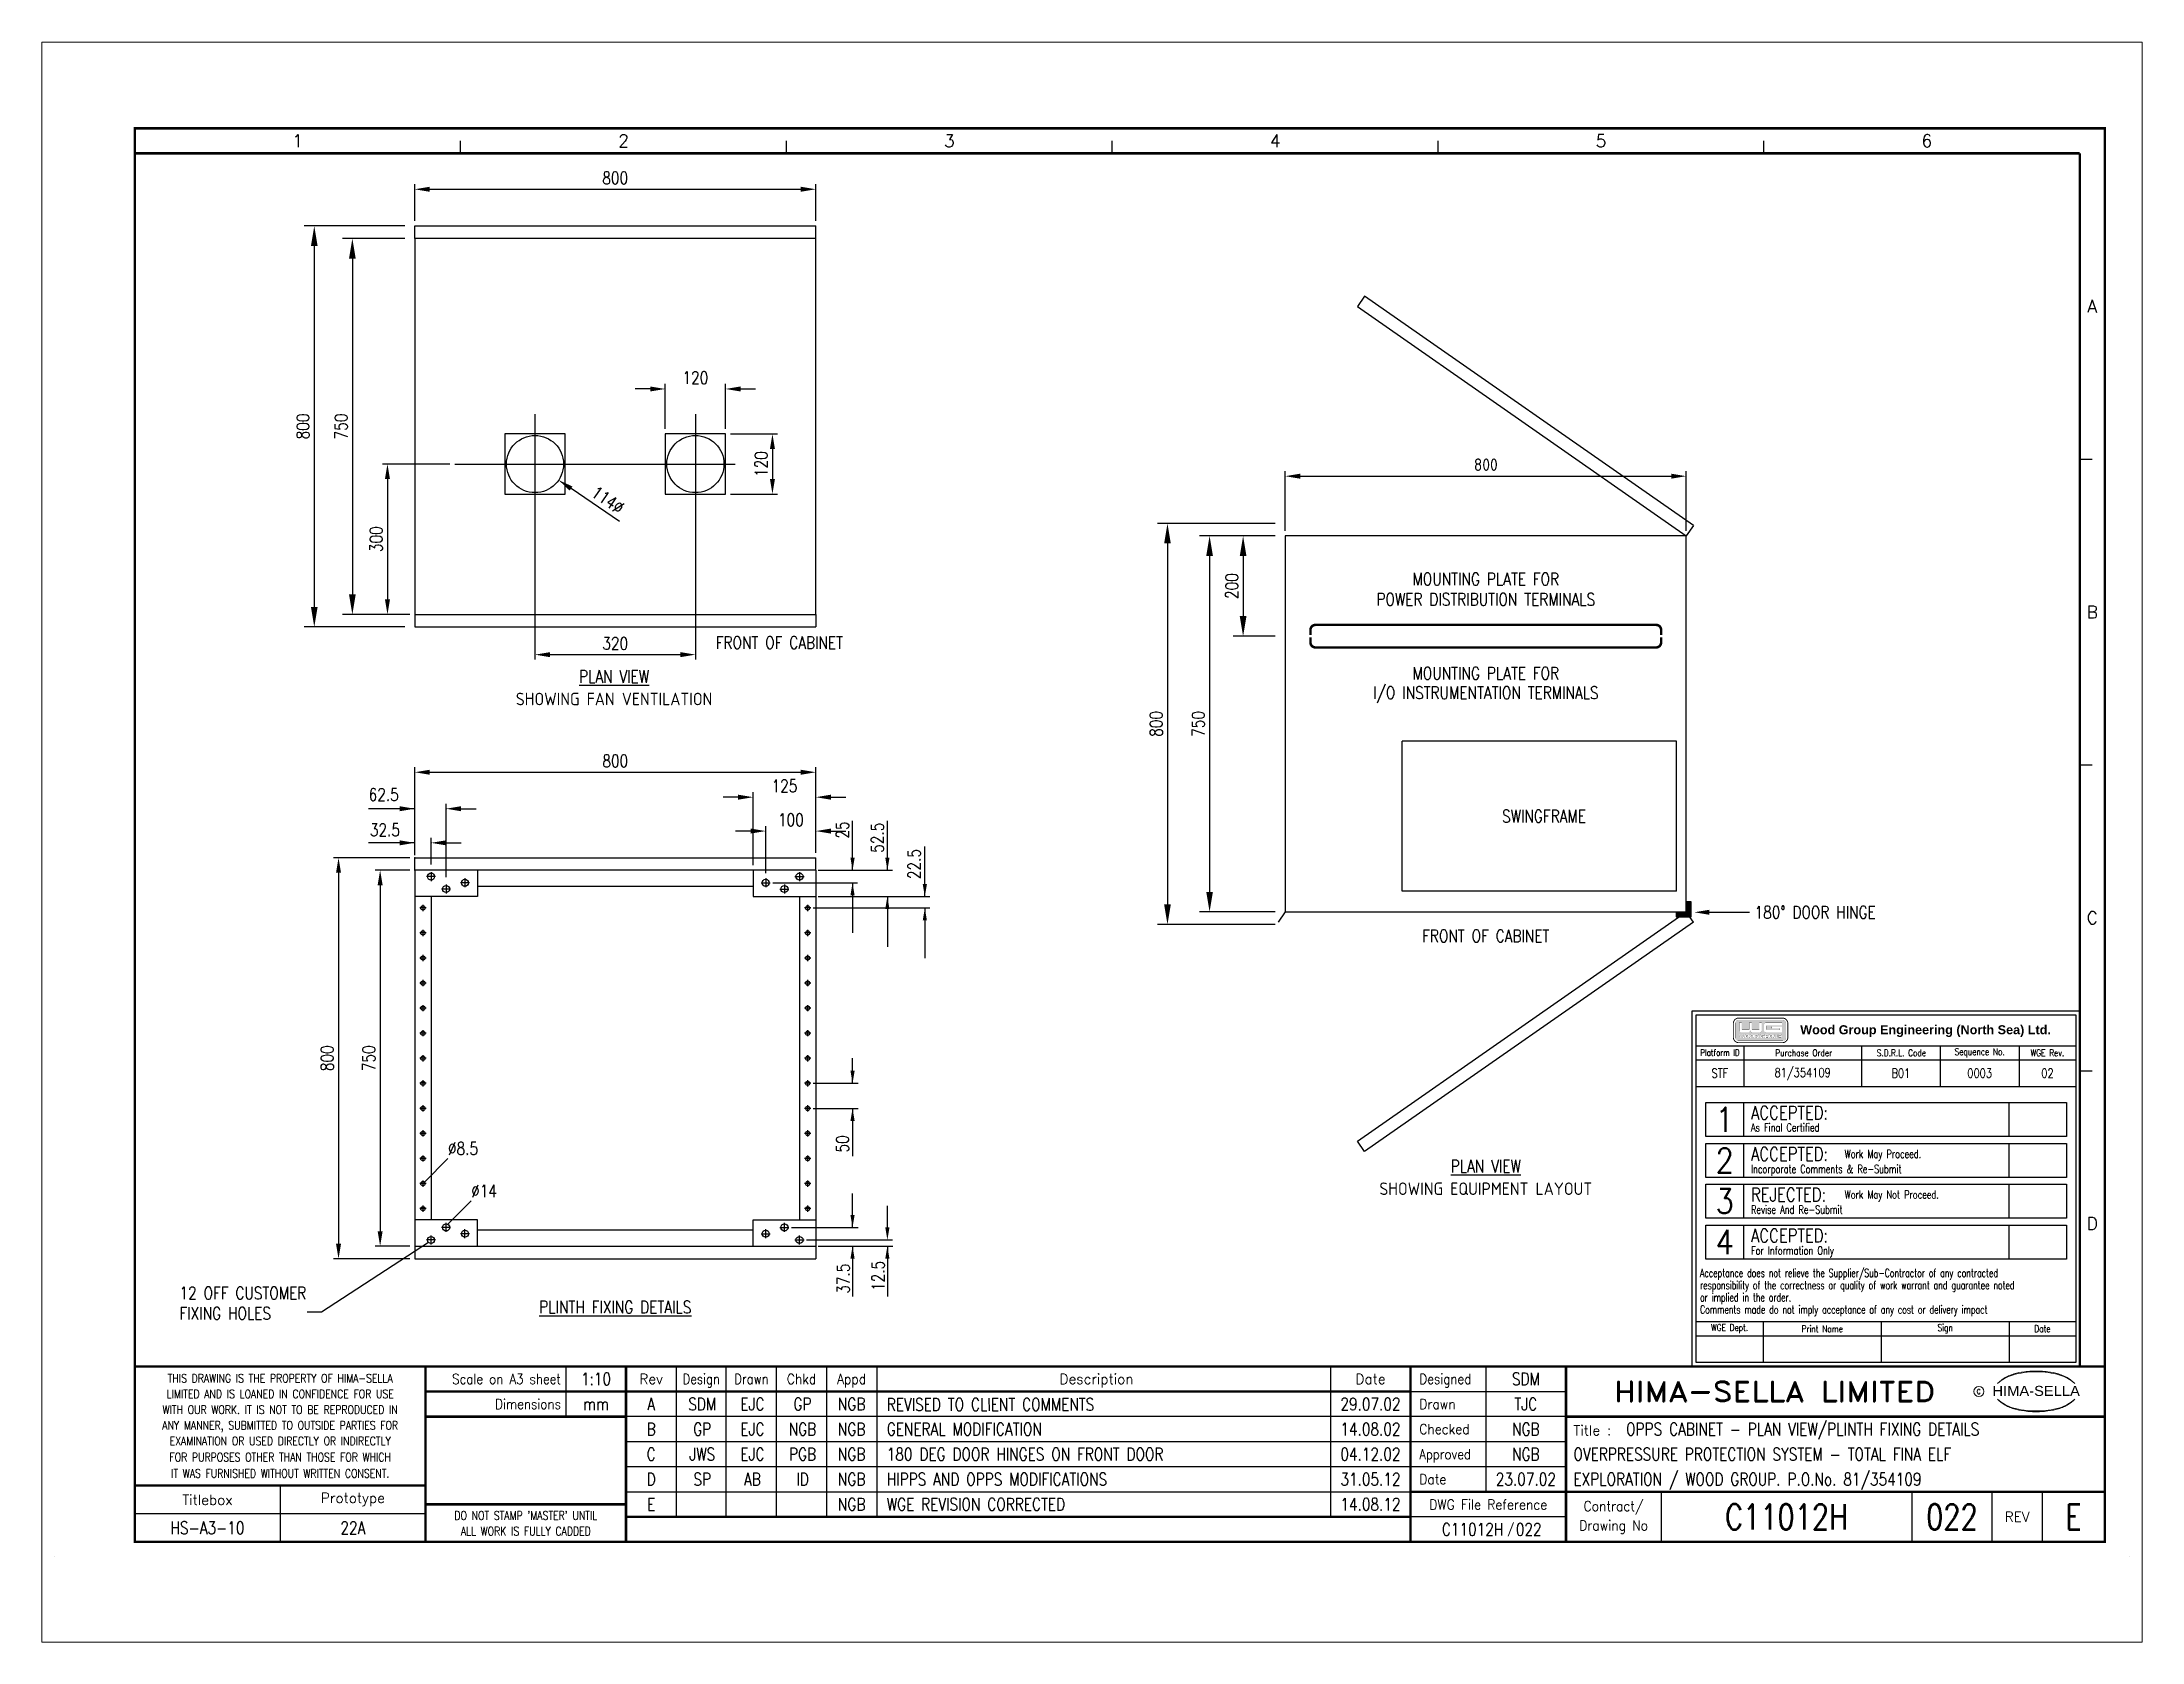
# Paper-space layout 'Layout1' of a CAD drawing. Extents: x 1.05 to 9.45, y 0.8 to 7.2.
# The model-space entities are those that its viewports show. They can reach past a viewport. Long polylines and large blocks are cut down to what shows.
import ezdxf
from ezdxf.enums import TextEntityAlignment as Align

# ---------------------------------------------------------------- set-up
doc = ezdxf.new("R2010")
doc.units = 0
doc.header["$LTSCALE"] = 10
doc.header["$MEASUREMENT"] = 0
for name, pattern in [('CENTER', [2, 1.25, -0.25, 0.25, -0.25]), ('CONTINU', [0]), ('HIDDEN', [0.375, 0.25, -0.125])]:
    doc.linetypes.add(name, pattern=pattern)
doc.layers.get('0').update_dxf_attribs({"linetype": 'CONTINUOUS'})
for name, color, linetype in [('01-DRAW', 7, 'CONTINUOUS'), ('02-TEXT', 2, 'CONTINUOUS'), ('03-DIM', 3, 'CONTINUOUS'), ('COL', 2, 'CONTINU'), ('DIM', 3, 'CONTINUOUS'), ('ELAC003$', 7, 'CONTINUOUS'), ('LINE', 1, 'CONTINUOUS'), ('ROW', 2, 'CONTINU'), ('TEXT', 2, 'CONTINUOUS'), ('UPS', 2, 'CONTINUOUS')]:
    doc.layers.add(name, color=color, linetype=linetype)
doc.styles.add('ARIAL', font='arial.ttf', dxfattribs={"height": 2.5})
doc.styles.add('ISO', font='iso.shx')
doc.styles.add('ROMAND', font='ROMAND')
doc.styles.add('ROMANS', font='romans.shx', dxfattribs={"width": 0.8})
doc.dimstyles.get("Standard").update_dxf_attribs({"dimscale": 10, "dimtxt": 2.5, "dimasz": 4, "dimexe": 2, "dimexo": 2, "dimgap": 1, "dimtad": 1, "dimdec": 0, "dimzin": 0, "dimdsep": 46, "dimtxsty": 'ROMANS', "dimcen": 0.09, "dimclrd": 3, "dimclre": 3, "dimclrt": 2, "dimadec": 0, "dimazin": 0, "dimtfac": 1, "dimtdec": 0, "dimtofl": 0, "dimtmove": 0, "dimatfit": 3, "dimfxl": 1, "dimtolj": 1, "dimtzin": 0, "dimarcsym": 0})

psp = doc.layouts.get("Layout1")

msp = doc.modelspace()

# ---------------------------------------------------------------- texts
at = {"color": 1, "linetype": 'Continuous', "insert": (3482.396, 1060.73), "char_height": 18, "width": 563.327, "attachment_point": 1}
msp.add_mtext('{\\fSwis721 BT|b1|i0|c0|p34;Wood Group Engineering (North Sea) Ltd.}', dxfattribs=at)
at = {"layer": '02-TEXT', "style": 'ISO'}
for s, p in [('SHOWING FAN VENTILATION', (1116.0614, 1699.0581)), ('SHOWING EQUIPMENT LAYOUT', (2855.0614, 722.0581))]:
    msp.add_text(s, height=25, dxfattribs=at).set_placement(p, align=Align.CENTER)
at = {"layer": '02-TEXT', "style": 'ROMANS', "width": 0.8}
for s, p in [('12 OFF CUSTOMER', (249.1544, 514.0334)), ('FIXING HOLES', (249.1544, 473.5572))]:
    msp.add_text(s, height=25, dxfattribs=at).set_placement(p)
at = {"layer": 'DIM', "color": 2, "style": 'ROMANS', "width": 0.8}
for s, p in [('25', (1591.7931, 1432.9926)), ('52.5', (1661.28, 1404.8255)), ('22.5', (1734.9335, 1352.3255)), ('50', (1591.7931, 806.8673)), ('12.5', (1662.8149, 530.7621)), ('37.5', (1593.328, 525.2065))]:
    msp.add_text(s, height=25, rotation=90, dxfattribs=at).set_placement(p, align=Align.BOTTOM_LEFT)
for s, p in [('%%c8.5', (784.75, 794.8255)), ('%%c14', (831, 710.0755))]:
    msp.add_text(s, height=25, dxfattribs=at).set_placement(p, align=Align.BOTTOM_LEFT)
at = {"layer": 'DIM', "color": 2, "linetype": 'ByBlock', "char_height": 25, "attachment_point": 5, "style": 'ROMANS'}
for s, insert in [('\\A1;62.5', (656.5365, 1520.8071)), ('\\A1;32.5', (658.8853, 1450.3895))]:
    msp.add_mtext(s, dxfattribs=dict(at, insert=insert))
at = {"layer": 'ELAC003$', "color": 1, "linetype": 'Continuous', "style": 'ROMANS', "width": 0.8}
for s, height, p in [('Platform ID', 12.758, (3322.267, 1006.16)), ('Purchase Order', 13.5, (3489.272, 1005.606)), ('S.D.R.L. Code', 13.5, (3684.235, 1005.606)), ('Sequence No.', 13.5, (3840.323, 1005.606)), ('WGE Rev.', 13.5, (3975.546, 1005.606)), ('WGE Dept.', 13.5, (3341.631, 455.411)), ('Print Name', 13.5, (3526.356, 455.411)), ('Sign', 13.5, (3771.548, 455.411)), ('Date', 13.5, (3965.577, 455.411))]:
    msp.add_text(s, height=height, dxfattribs=at).set_placement(p, align=Align.MIDDLE)
at = {"layer": 'ELAC003$', "color": 3, "linetype": 'Continuous', "style": 'ROMANS', "width": 0.8889}
for s, p in [('1', (3331.663, 872.591)), ('2', (3331.663, 790.867)), ('3', (3331.663, 709.808)), ('4', (3331.663, 628.084))]:
    msp.add_text(s, height=48.6, dxfattribs=at).set_placement(p, align=Align.MIDDLE)
at = {"layer": 'ELAC003$', "color": 3, "linetype": 'Continuous', "style": 'ROMANS'}
for s, height, width, p in [('ACCEPTED:', 27, 0.8, (3384.173, 886.079)), ('As Final Certified', 16.2, 0.7333, (3384.173, 856.902)), ('ACCEPTED:', 27, 0.8, (3384.173, 803.915)), ('Work May Proceed.', 16.2, 0.7333, (3570.989, 803.915)), ('Incorporate Comments & Re-Submit', 16.2, 0.7333, (3384.173, 773.924)), ('REJECTED:', 27, 0.8, (3384.173, 722.856)), ('Work May Not Proceed.', 16.2, 0.7333, (3570.989, 722.856)), ('Revise And Re-Submit', 16.2, 0.7333, (3384.173, 692.865)), ('ACCEPTED:', 27, 0.8, (3384.173, 641.133)), ('For Information Only', 16.2, 0.7333, (3384.173, 611.143))]:
    msp.add_text(s, height=height, dxfattribs=dict(at, width=width)).set_placement(p, align=Align.MIDDLE_LEFT)
at = {"layer": 'ELAC003$', "color": 1, "linetype": 'Continuous', "style": 'ROMANS', "width": 0.7}
for s, p in [('Acceptance does not relieve the Supplier/Sub-Contractor of any contracted', (3282.492, 574.562)), ('responsibility of the correctness or quality of work warrant and guarantee noted', (3282.492, 550.262)), ('or implied in the order.', (3282.492, 525.962)), ('Comments made do not imply acceptance of any cost or delivery impact', (3282.492, 501.662))]:
    msp.add_text(s, height=16.2, dxfattribs=at).set_placement(p, align=Align.TOP_LEFT)
at = {"layer": 'TEXT', "style": 'ROMANS', "width": 0.8}
for s, height, p in [('MOUNTING PLATE FOR', 25, (2855.0614, 1950.8255)), ('POWER DISTRIBUTION TERMINALS', 25, (2855.0614, 1910.3493)), ('MOUNTING PLATE FOR', 25, (2855.0614, 1762.8255)), ('I/O INSTRUMENTATION TERMINALS', 25, (2855.0614, 1722.3493)), ('FRONT OF CABINET', 25, (2855.0614, 1238.8255)), ('STF', 18, (3322.029, 965.075)), ('81/354109', 18, (3487.153, 965.075)), ('B01', 18, (3683.175, 965.075)), ('0003', 18, (3840.325, 965.075)), ('02', 18, (3975.545, 965.075))]:
    msp.add_text(s, height=height, dxfattribs=at).set_placement(p, align=Align.MIDDLE)
msp.add_text('FRONT OF CABINET', height=25, dxfattribs=at).set_placement((1319, 1811.4192))
for s, p in [('%%UPLAN VIEW', (1116.0614, 1744.0581)), ('%%UPLAN VIEW', (2855.0614, 767.0581)), ('%%UPLINTH FIXING DETAILS', (1118.5, 486.0581))]:
    msp.add_text(s, height=25, dxfattribs=at).set_placement(p, align=Align.CENTER)
msp.add_text('SWINGFRAME', height=25, dxfattribs=at).set_placement((2971.1568, 1477.7696), align=Align.MIDDLE_CENTER)
msp.add_text('180%%D DOOR HINGE', height=25, dxfattribs=at).set_placement((3391.2895, 1286.0586), align=Align.MIDDLE_LEFT)
at = {"layer": 'UPS', "insert": (1660, 316.443), "char_height": 25, "width": 870, "attachment_point": 1, "rotation": 0.0687549024, "style": 'ROMANS'}
msp.add_mtext('REVISED TO CLIENT COMMENTS', dxfattribs=at)
at = {"layer": 'UPS', "char_height": 25, "width": 870, "attachment_point": 1, "style": 'ROMANS'}
for s, insert in [('GENERAL MODIFICATION', (1660, 267.5)), ('180 DEG DOOR HINGES ON FRONT DOOR', (1660, 217.5)), ('HIPPS AND OPPS MODIFICATIONS', (1660, 167.5)), ('WGE REVISION CORRECTED', (1660, 117.5))]:
    msp.add_mtext(s, dxfattribs=dict(at, insert=insert))

# ---------------------------------------------------------------- blocks, each defined once
blk = doc.blocks.new('*D1')
at = {"layer": 'DIM', "color": 3, "lineweight": -2}
for p, q in [((2435.0614, 2036.8255), (2284.0637, 2036.8255)), ((2304.0637, 1996.8255), (2304.0637, 1326.8255)), ((2435.0614, 1286.8255), (2284.0637, 1286.8255))]:
    blk.add_line(p, q, dxfattribs=at)
at = {"layer": 'DIM', "color": 3}
for points in [[(2297.397, 1996.8255), (2310.7304, 1996.8255), (2304.0637, 2036.8255)], [(2297.397, 1326.8255), (2310.7304, 1326.8255), (2304.0637, 1286.8255)]]:
    blk.add_solid(points, dxfattribs=at)
at = {"layer": 'DIM', "color": 2, "insert": (2281.5637, 1661.8255), "char_height": 25, "attachment_point": 5, "rotation": 90, "style": 'ROMANS'}
blk.add_mtext('\\A1;750', dxfattribs=at)
blk = doc.blocks.new('*D2')
at = {"layer": 'DIM', "color": 3, "lineweight": -2}
for p, q in [((2435.0614, 2061.8255), (2200.0637, 2061.8255)), ((2220.0637, 2021.8255), (2220.0637, 1301.8255)), ((2435.0614, 1261.8255), (2200.0637, 1261.8255))]:
    blk.add_line(p, q, dxfattribs=at)
at = {"layer": 'DIM', "color": 3}
for points in [[(2213.397, 2021.8255), (2226.7304, 2021.8255), (2220.0637, 2061.8255)], [(2213.397, 1301.8255), (2226.7304, 1301.8255), (2220.0637, 1261.8255)]]:
    blk.add_solid(points, dxfattribs=at)
at = {"layer": 'DIM', "color": 2, "insert": (2197.5637, 1661.8255), "char_height": 25, "attachment_point": 5, "rotation": 90, "style": 'ROMANS'}
blk.add_mtext('\\A1;800', dxfattribs=at)
blk = doc.blocks.new('*D3')
at = {"layer": 'DIM'}
for p, q in [((708.5, 1369.8255), (639.3894, 1369.8255)), ((649.3894, 1339.8255), (649.3894, 649.8255)), ((708.5, 619.8255), (639.3894, 619.8255))]:
    blk.add_line(p, q, dxfattribs=at)
for points in [[(644.3894, 1339.8255), (654.3894, 1339.8255), (649.3894, 1369.8255)], [(644.3894, 649.8255), (654.3894, 649.8255), (649.3894, 619.8255)]]:
    blk.add_solid(points, dxfattribs=at)
at = {"layer": 'DIM', "color": 2, "insert": (626.8894, 994.8255), "char_height": 25, "attachment_point": 5, "rotation": 90, "style": 'ROMANS'}
blk.add_mtext('\\A1;750', dxfattribs=at)
blk = doc.blocks.new('*D4')
at = {"layer": 'DIM'}
for p, q in [((708.5, 1394.8255), (556.3894, 1394.8255)), ((566.3894, 1364.8255), (566.3894, 624.8255)), ((708.5, 594.8255), (556.3894, 594.8255))]:
    blk.add_line(p, q, dxfattribs=at)
for points in [[(561.3894, 1364.8255), (571.3894, 1364.8255), (566.3894, 1394.8255)], [(561.3894, 624.8255), (571.3894, 624.8255), (566.3894, 594.8255)]]:
    blk.add_solid(points, dxfattribs=at)
at = {"layer": 'DIM', "color": 2, "insert": (543.8894, 994.8255), "char_height": 25, "attachment_point": 5, "rotation": 90, "style": 'ROMANS'}
blk.add_mtext('\\A1;800', dxfattribs=at)
blk = doc.blocks.new('*D5')
at = {"layer": 'DIM'}
for p, q in [((1388.5, 1448.0423), (1358.5, 1448.0423)), ((1418.5, 1363.8255), (1418.5, 1458.0423)), ((1518.5, 1404.8255), (1518.5, 1458.0423)), ((1548.5, 1448.0423), (1578.5, 1448.0423))]:
    blk.add_line(p, q, dxfattribs=at)
for points in [[(1388.5, 1453.0423), (1388.5, 1443.0423), (1418.5, 1448.0423)], [(1548.5, 1453.0423), (1548.5, 1443.0423), (1518.5, 1448.0423)]]:
    blk.add_solid(points, dxfattribs=at)
at = {"layer": 'DIM', "color": 2, "insert": (1468.7555, 1470.5423), "char_height": 25, "attachment_point": 5, "style": 'ROMANS'}
blk.add_mtext('\\A1;100', dxfattribs=at)
blk = doc.blocks.new('*D6')
at = {"layer": 'DIM'}
for p, q in [((1363.5, 1515.6422), (1333.5, 1515.6422)), ((1393.5, 1379.8255), (1393.5, 1525.6422)), ((1518.5, 1404.8255), (1518.5, 1525.6422)), ((1548.5, 1515.6422), (1578.5, 1515.6422))]:
    blk.add_line(p, q, dxfattribs=at)
for points in [[(1363.5, 1520.6422), (1363.5, 1510.6422), (1393.5, 1515.6422)], [(1548.5, 1520.6422), (1548.5, 1510.6422), (1518.5, 1515.6422)]]:
    blk.add_solid(points, dxfattribs=at)
at = {"layer": 'DIM', "color": 2, "insert": (1456, 1538.1422), "char_height": 25, "attachment_point": 5, "style": 'ROMANS'}
blk.add_mtext('\\A1;125', dxfattribs=at)
blk = doc.blocks.new('*D7')
at = {"layer": 'DIM'}
for p, q in [((718.5, 1404.8255), (718.5, 1575.4049)), ((748.5, 1565.4049), (1488.5, 1565.4049)), ((1518.5, 1404.8255), (1518.5, 1575.4049))]:
    blk.add_line(p, q, dxfattribs=at)
for points in [[(748.5, 1570.4049), (748.5, 1560.4049), (718.5, 1565.4049)], [(1488.5, 1570.4049), (1488.5, 1560.4049), (1518.5, 1565.4049)]]:
    blk.add_solid(points, dxfattribs=at)
at = {"layer": 'DIM', "color": 2, "insert": (1118.5, 1587.9049), "char_height": 25, "attachment_point": 5, "style": 'ROMANS'}
blk.add_mtext('\\A1;800', dxfattribs=at)
blk = doc.blocks.new('EDREV')
at = {"color": 2, "style": 'ROMANS', "width": 0.8}
for tag, p in [('DES', (129.2, 29.25)), ('DRN', (139.2, 29.25)), ('CHKD', (149.2, 29.25)), ('DES', (129.2, 24.25)), ('DRN', (139.2, 24.25)), ('CHKD', (149.2, 24.25)), ('DES', (129.2, 19.25)), ('DRN', (139.2, 19.25)), ('CHKD', (149.2, 19.25)), ('DES', (129.2, 14.25)), ('DRN', (139.2, 14.25)), ('CHKD', (149.2, 14.25)), ('DES', (129.2, 9.25)), ('DRN', (139.2, 9.25)), ('CHKD', (149.2, 9.25))]:
    blk.add_attdef(tag, text='', height=2.5, dxfattribs=at).set_placement(p, align=Align.CENTER)
blk = doc.blocks.new('*D10')
at = {"color": 3, "lineweight": -2}
for p, q in [((2435.0614, 2036.8255), (2350.9642, 2036.8255)), ((2370.9642, 1996.8255), (2370.9642, 1876.8087)), ((2435.0614, 1836.8087), (2350.9642, 1836.8087))]:
    blk.add_line(p, q, dxfattribs=at)
at = {"color": 3}
for points in [[(2364.2975, 1996.8255), (2377.6309, 1996.8255), (2370.9642, 2036.8255)], [(2364.2975, 1876.8087), (2377.6309, 1876.8087), (2370.9642, 1836.8087)]]:
    blk.add_solid(points, dxfattribs=at)
at = {"color": 2, "insert": (2348.4642, 1936.8171), "char_height": 25, "attachment_point": 5, "rotation": 90, "style": 'ROMANS'}
blk.add_mtext('\\A1;200', dxfattribs=at)
blk = doc.blocks.new('*D11')
at = {"layer": '03-DIM', "lineweight": -2}
for p, q in [((2455.0614, 2046.8255), (2455.0614, 2166.0101)), ((2485.0614, 2156.0101), (3225.0614, 2156.0101)), ((3255.0614, 2046.8255), (3255.0614, 2166.0101))]:
    blk.add_line(p, q, dxfattribs=at)
at = {"layer": '03-DIM'}
for points in [[(2485.0614, 2161.0101), (2485.0614, 2151.0101), (2455.0614, 2156.0101)], [(3225.0614, 2161.0101), (3225.0614, 2151.0101), (3255.0614, 2156.0101)]]:
    blk.add_solid(points, dxfattribs=at)
at = {"layer": '03-DIM', "color": 2, "insert": (2855.0614, 2178.9416), "char_height": 25, "attachment_point": 5, "style": 'ISO'}
blk.add_mtext('\\A1;800', dxfattribs=at)
blk = doc.blocks.new('*D16')
at = {"layer": 'DIM'}
for p, q in [((958.3314, 1982.3549), (958.3314, 1790)), ((1278.3314, 1982.3549), (1278.3314, 1790)), ((988.3314, 1800), (1248.3314, 1800))]:
    blk.add_line(p, q, dxfattribs=at)
for points in [[(988.3314, 1805), (988.3314, 1795), (958.3314, 1800)], [(1248.3314, 1805), (1248.3314, 1795), (1278.3314, 1800)]]:
    blk.add_solid(points, dxfattribs=at)
at = {"layer": 'DIM', "color": 2, "insert": (1118.3314, 1822.5), "char_height": 25, "attachment_point": 5, "style": 'ROMANS'}
blk.add_mtext('\\A1;320', dxfattribs=at)
blk = doc.blocks.new('*D17')
at = {"layer": 'DIM'}
for p, q in [((788.3314, 2180.2346), (654, 2180.2346)), ((664, 2150.2346), (664, 1910.2346)), ((708.3314, 1880.2346), (654, 1880.2346))]:
    blk.add_line(p, q, dxfattribs=at)
for points in [[(659, 2150.2346), (669, 2150.2346), (664, 2180.2346)], [(659, 1910.2346), (669, 1910.2346), (664, 1880.2346)]]:
    blk.add_solid(points, dxfattribs=at)
at = {"layer": 'DIM', "color": 2, "insert": (641.5, 2030.2346), "char_height": 25, "attachment_point": 5, "rotation": 90, "style": 'ROMANS'}
blk.add_mtext('\\A1;300', dxfattribs=at)
blk = doc.blocks.new('*D12')
at = {"layer": 'DIM'}
for p, q in [((1188.3314, 2330.0025), (1158.3314, 2330.0025)), ((1218.3314, 2250.2346), (1218.3314, 2340.0025)), ((1338.3314, 2250.2346), (1338.3314, 2340.0025)), ((1368.3314, 2330.0025), (1398.3314, 2330.0025))]:
    blk.add_line(p, q, dxfattribs=at)
for points in [[(1188.3314, 2335.0025), (1188.3314, 2325.0025), (1218.3314, 2330.0025)], [(1368.3314, 2335.0025), (1368.3314, 2325.0025), (1338.3314, 2330.0025)]]:
    blk.add_solid(points, dxfattribs=at)
at = {"layer": 'DIM', "color": 2, "insert": (1278.3314, 2352.5025), "char_height": 25, "attachment_point": 5, "style": 'ROMANS'}
blk.add_mtext('\\A1;120', dxfattribs=at)
blk = doc.blocks.new('*D13')
at = {"layer": 'DIM'}
for p, q in [((718.3314, 2665.2346), (718.3314, 2738.4192)), ((748.3314, 2728.4192), (1488.3314, 2728.4192)), ((1518.3314, 2665.2346), (1518.3314, 2738.4192))]:
    blk.add_line(p, q, dxfattribs=at)
for points in [[(748.3314, 2733.4192), (748.3314, 2723.4192), (718.3314, 2728.4192)], [(1488.3314, 2733.4192), (1488.3314, 2723.4192), (1518.3314, 2728.4192)]]:
    blk.add_solid(points, dxfattribs=at)
at = {"layer": 'DIM', "color": 2, "insert": (1118.3314, 2750.9192), "char_height": 25, "attachment_point": 5, "style": 'ROMANS'}
blk.add_mtext('\\A1;800', dxfattribs=at)
blk = doc.blocks.new('*D14')
at = {"layer": 'DIM'}
blk.add_line((1126.8022, 2065.7893), (1030.2969, 2131.3472), dxfattribs=at)
blk.add_solid([(1033.1065, 2135.4831), (1027.4872, 2127.2112), (1005.4812, 2148.2049)], dxfattribs=at)
at = {"layer": 'DIM', "color": 2, "insert": (1103.6007, 2108.7511), "char_height": 25, "attachment_point": 5, "rotation": 325.8125361, "style": 'ROMANS'}
blk.add_mtext('\\A1;114%%C', dxfattribs=at)
blk = doc.blocks.new('*D15')
at = {"layer": 'DIM'}
for p, q in [((1348.3314, 2240.2346), (1442, 2240.2346)), ((1432, 2210.2346), (1432, 2150.2346)), ((1348.3314, 2120.2346), (1442, 2120.2346))]:
    blk.add_line(p, q, dxfattribs=at)
for points in [[(1427, 2210.2346), (1437, 2210.2346), (1432, 2240.2346)], [(1427, 2150.2346), (1437, 2150.2346), (1432, 2120.2346)]]:
    blk.add_solid(points, dxfattribs=at)
at = {"layer": 'DIM', "color": 2, "insert": (1409.5, 2180.2346), "char_height": 25, "attachment_point": 5, "rotation": 90, "style": 'ROMANS'}
blk.add_mtext('\\A1;120', dxfattribs=at)
blk = doc.blocks.new('*D18')
at = {"layer": '01-DRAW', "color": 3, "lineweight": -2}
for p, q in [((698.3314, 2630.2346), (574, 2630.2346)), ((594, 2590.2346), (594, 1920.2346)), ((698.3314, 1880.2346), (574, 1880.2346))]:
    blk.add_line(p, q, dxfattribs=at)
at = {"layer": '01-DRAW', "color": 3}
for points in [[(587.3333, 2590.2346), (600.6667, 2590.2346), (594, 2630.2346)], [(587.3333, 1920.2346), (600.6667, 1920.2346), (594, 1880.2346)]]:
    blk.add_solid(points, dxfattribs=at)
at = {"layer": '01-DRAW', "color": 2, "insert": (571.5, 2255.2346), "char_height": 25, "attachment_point": 5, "rotation": 90, "style": 'ROMANS'}
blk.add_mtext('\\A1;750', dxfattribs=at)
blk = doc.blocks.new('*D19')
at = {"layer": '01-DRAW', "color": 3, "lineweight": -2}
for p, q in [((698.3314, 2655.2346), (498, 2655.2346)), ((518, 2615.2346), (518, 1895.2346)), ((698.3314, 1855.2346), (498, 1855.2346))]:
    blk.add_line(p, q, dxfattribs=at)
at = {"layer": '01-DRAW', "color": 3}
for points in [[(511.3333, 2615.2346), (524.6667, 2615.2346), (518, 2655.2346)], [(511.3333, 1895.2346), (524.6667, 1895.2346), (518, 1855.2346)]]:
    blk.add_solid(points, dxfattribs=at)
at = {"layer": '01-DRAW', "color": 2, "insert": (495.5, 2255.2346), "char_height": 25, "attachment_point": 5, "rotation": 90, "style": 'ROMANS'}
blk.add_mtext('\\A1;800', dxfattribs=at)
blk = doc.blocks.new('HS-A3-10')
at = {"color": 1}
for p, q in [((810, 2800), (810, 2825)), ((1460, 2800), (1460, 2825)), ((2110, 2800), (2110, 2825)), ((2760, 2800), (2760, 2825)), ((3410, 2800), (3410, 2825)), ((4040, 2190), (4065, 2190)), ((4040, 1580), (4065, 1580)), ((4040, 970), (4065, 970)), ((1020, 380), (1020, 280)), ((1240, 380), (1240, 80)), ((1340, 80), (1340, 380)), ((1440, 80), (1440, 380)), ((1540, 380), (1540, 80)), ((1640, 380), (1640, 80)), ((2545, 380), (2545, 80)), ((2855, 380), (2855, 130)), ((2705, 330), (3015, 330)), ((3015, 280), (1140, 280)), ((1140, 230), (3015, 230)), ((3015, 180), (1140, 180)), ((450, 142.5), (450, 30)), ((1140, 130), (2705, 130)), ((3205, 130), (3205, 30)), ((3705, 130), (3705, 30)), ((3865, 30), (3865, 130)), ((3965, 130), (3965, 30)), ((740, 86.25), (160, 86.25)), ((3015, 80), (2705, 80)), ((0, 0), (0, 0.25)), ((4139, 0), (4139, 0.25))]:
    blk.add_line(p, q, dxfattribs=at)
at = {"color": 1, "const_width": 5}
blk.add_lwpolyline([(160, 30), (4090, 30), (4090, 2850), (160, 2850)], close=True, dxfattribs=at)
for points in [[(160, 2800), (4040, 2800)], [(4040, 380), (4040, 2800)], [(4090, 380), (160, 380)], [(740, 30), (740, 380)], [(1140, 30), (1140, 380)], [(2705, 380), (2705, 30)], [(3015, 30), (3015, 380)], [(2705, 330), (740, 330)], [(1140, 280), (740, 280)], [(4090, 280), (3015, 280)], [(160, 142.5), (740, 142.5)], [(2705, 130), (4090, 130)], [(1140, 105), (740, 105)], [(2705, 80), (1140, 80)]]:
    blk.add_lwpolyline(points, dxfattribs=at)
at = {"color": 3, "lineweight": 13}
blk.add_circle((3838.795, 330), 10, dxfattribs=at)
for centre, radius, start, end in [((3926.04, 293.277), 72.401, 106.0532, 133.5024), ((3928.763, 295.135), 72.999, 130.419, 136.057), ((3921.149, 306.001), 59.804, 122.244, 131.6154), ((3917.52, 312.819), 52.104, 111.8206, 122.8668), ((3937.772, 271.992), 97.601, 107.5931, 113.9452), ((3950.991, 209.965), 159.367, 89.2698, 106.3911), ((3940.978, 260.15), 109.859, 96.0146, 107.3203), ((3952.933, 188.099), 182.818, 92.8917, 97.3734), ((3952.419, 213.644), 157.281, 89.7805, 93.1738), ((3955.053, 209.965), 159.367, 73.6089, 90.7302), ((3953.626, 213.644), 157.281, 86.8262, 90.2195), ((3953.112, 188.099), 182.818, 82.6266, 87.1083), ((3965.067, 260.15), 109.859, 72.6797, 83.9854), ((3968.272, 271.992), 97.601, 66.0548, 72.4069), ((3980.005, 293.277), 72.401, 46.4976, 73.9468), ((3988.524, 312.819), 52.104, 57.1332, 68.1794), ((3984.895, 306.001), 59.804, 48.3846, 57.756), ((3977.282, 295.135), 72.999, 43.943, 49.581), ((3928.763, 365.45), 72.999, 223.943, 229.581), ((3926.04, 367.308), 72.401, 226.4976, 253.9468), ((3921.149, 354.585), 59.804, 228.3846, 237.756), ((3917.52, 347.766), 52.104, 237.1332, 248.1794), ((3937.772, 388.593), 97.601, 246.0548, 252.4069), ((3950.991, 450.62), 159.367, 253.6089, 270.7302), ((3940.978, 400.435), 109.859, 252.6797, 263.9854), ((3955.053, 450.62), 159.367, 269.2698, 286.3911), ((3965.067, 400.435), 109.859, 276.0146, 287.3203), ((3968.272, 388.593), 97.601, 287.5931, 293.9452), ((3980.005, 367.308), 72.401, 286.0532, 313.5024), ((3988.524, 347.766), 52.104, 291.8206, 302.8668), ((3984.895, 354.585), 59.804, 302.244, 311.6154), ((3977.282, 365.45), 72.999, 310.419, 316.057), ((3952.933, 472.486), 182.818, 262.6266, 267.1083), ((3952.419, 446.941), 157.281, 266.8262, 270.2195), ((3953.626, 446.941), 157.281, 269.7805, 273.1738), ((3953.112, 472.486), 182.818, 272.8917, 277.3734)]:
    blk.add_arc(centre, radius, start, end, dxfattribs=at)
at = {"color": 2, "style": 'ROMAND'}
for s, p in [('1', (485, 2825)), ('2', (1135, 2825)), ('3', (1785, 2825)), ('4', (2435, 2825)), ('5', (3085, 2825)), ('6', (3735, 2825)), ('A', (4065, 2495)), ('B', (4065, 1885)), ('C', (4065, 1275)), ('D', (4065, 665))]:
    blk.add_text(s, height=25, dxfattribs=at).set_placement(p, align=Align.MIDDLE)
at = {"color": 3, "lineweight": 13, "style": 'ROMANS', "width": 0.8}
for s, p in [('THIS DRAWING IS THE PROPERTY OF HIMA-SELLA', (450, 356.443)), ('WITH OUR WORK. IT IS NOT TO BE REPRODUCED IN', (450, 293.879)), ('LIMITED AND IS LOANED IN CONFIDENCE FOR USE', (450, 325.193)), ('ANY MANNER, SUBMITTED TO OUTSIDE PARTIES FOR', (450, 262.629)), ('EXAMINATION OR USED DIRECTLY OR INDIRECTLY', (450, 231.379)), ('FOR PURPOSES OTHER THAN THOSE FOR WHICH', (450, 199.054)), ('IT WAS FURNISHED WITHOUT WRITTEN CONSENT.', (450, 166.554)), ("DO NOT STAMP 'MASTER' UNTIL", (940, 82.693)), ('ALL WORK IS FULLY CADDED', (940, 51.443))]:
    blk.add_text(s, height=17, dxfattribs=at).set_placement(p, align=Align.MIDDLE_CENTER)
at = {"color": 4, "style": 'ROMAND', "width": 0.87}
for s, p in [('Scale on A3 sheet', (1010, 344.965)), ('Dimensions', (1010, 295.069))]:
    blk.add_text(s, height=20, dxfattribs=at).set_placement(p, align=Align.RIGHT)
at = {"color": 4, "style": 'ROMAND'}
for s, p in [('Rev', (1190, 345)), ('Description', (2078.5, 345)), ('Date', (2625, 345))]:
    blk.add_text(s, height=20, dxfattribs=at).set_placement(p, align=Align.CENTER)
for s, width, p in [('Design', 0.85, (1290, 345)), ('Drawn', 0.85, (1390, 345)), ('Chkd', 0.9, (1490, 345)), ('Appd', 0.9, (1590, 345))]:
    blk.add_text(s, height=20, dxfattribs=dict(at, width=width)).set_placement(p, align=Align.CENTER)
for s, width, p in [('Designed', 0.87, (2722.5, 345)), ('Drawn', 0.9, (2722.5, 295)), ('Checked', 0.9, (2722.5, 245)), ('Approved', 0.85, (2722.5, 195)), ('Date', 0.9, (2722.5, 145))]:
    blk.add_text(s, height=20, dxfattribs=dict(at, width=width)).set_placement(p)
at = {"color": 1, "style": 'ROMAND', "width": 1.15}
blk.add_text('HIMA-SELLA LIMITED', height=40, dxfattribs=at).set_placement((3430.965, 330), align=Align.MIDDLE)
at = {"color": 1, "style": 'ARIAL', "width": 1.05}
blk.add_text('HIMA-SELLA', height=20, dxfattribs=at).set_placement((3953.022, 321.293), align=Align.CENTER)
at = {"color": 3, "lineweight": 13, "style": 'ROMANS', "width": 0.8}
blk.add_text('C', height=10, dxfattribs=at).set_placement((3838.436, 325), align=Align.CENTER)
at = {"color": 4, "style": 'ROMAND'}
blk.add_text('Title :', height=20, dxfattribs=at).set_placement((3030, 242.5))
for s, p in [('Prototype', (595, 114.375)), ('Titlebox', (305, 114.375)), ('REV', (3915, 80))]:
    blk.add_text(s, height=20, dxfattribs=at).set_placement(p, align=Align.MIDDLE)
at = {"color": 4, "style": 'ROMAND', "width": 0.9}
for s, p in [('DWG File Reference', (2860, 105)), ('Contract/', (3110, 100)), ('Drawing No', (3110, 60))]:
    blk.add_text(s, height=20, dxfattribs=at).set_placement(p, align=Align.MIDDLE)
at = {"color": 2, "linetype": 'Continuous', "style": 'ROMANS', "width": 0.8}
blk.add_text('/', height=18, dxfattribs=at).set_placement((2905, 55), align=Align.MIDDLE)
at = {"layer": 'COL', "style": 'ROMAND', "flags": 9}
for tag, p in [('COL1', (485, 2825)), ('COL2', (1135, 2825)), ('COL3', (1785, 2825)), ('COL4', (2435, 2825)), ('COL5', (3085, 2825)), ('COL6', (3735, 2825))]:
    blk.add_attdef(tag, p, '', height=25, dxfattribs=at)
at = {"layer": 'ROW', "style": 'ROMAND', "flags": 9}
for tag, p in [('ROW1', (4065, 2495)), ('ROW2', (4065, 1885)), ('ROW3', (4065, 1275)), ('ROW4', (4065, 665))]:
    blk.add_attdef(tag, p, '', height=25, dxfattribs=at)
at = {"layer": 'UPS', "style": 'ROMANS', "width": 0.8}
blk.add_text('HS-A3-10', height=25, dxfattribs=at).set_placement((305, 58.125), align=Align.MIDDLE)
at = {"layer": 'UPS', "style": 'ROMANS', "width": 0.8, "flags": 8}
for tag, height, p in [('PLANOS->NR1', 25, (1080, 342.5)), ('PLANOS->VERIF', 25, (2935, 342.5)), ('PLANOS->NR2', 25, (1080, 292.5)), ('PLANOS->CANVI1', 25, (1190, 292.5)), ('PLANOS->NCAN1', 25, (1590, 292.5)), ('PLANOS->DCAN1', 25, (2625, 292.5)), ('PLANOS->ORIG', 25, (2935, 292.5)), ('PLANOS->CANVI2', 25, (1190, 242.5)), ('PLANOS->NCAN2', 25, (1590, 242.5)), ('PLANOS->DCAN2', 25, (2625, 242.5)), ('PLANOS->HECHF', 25, (2935, 242.5)), ('PLANOS->CANVI3', 25, (1190, 192.5)), ('PLANOS->NCAN3', 25, (1590, 192.5)), ('PLANOS->DCAN3', 25, (2625, 192.5)), ('PLANOS->HECHD', 25, (2935, 192.5)), ('PLANOS->CANVI4', 25, (1190, 142.5)), ('PLANOS->NCAN4', 25, (1590, 142.5)), ('PLANOS->DCAN4', 25, (2625, 142.5)), ('PLANOS->DATACREA', 25, (2935, 142.5)), ('PLANOS->CANVI5', 25, (1190, 92.5)), ('PLANOS->NCAN5', 25, (1590, 92.5)), ('PLANOS->DCAN5', 25, (2625, 92.5)), ('PROJS->DESCPRO3', 50, (3455, 55)), ('PLANOS->PLANO', 50, (3785, 55)), ('PLANOS->USER', 50, (4027.5, 55))]:
    blk.add_attdef(tag, text='', height=height, dxfattribs=at).set_placement(p, align=Align.CENTER)
at = {"layer": 'UPS', "style": 'ROMANS', "width": 2.7474, "flags": 8}
blk.add_attdef('PLANOS->MCAN1', text='', height=25, rotation=0.069611, dxfattribs=at).set_placement((1660, 316.443), (2530, 317.5), align=Align.FIT)
at = {"layer": 'UPS', "style": 'ROMANS', "flags": 8}
for tag, width, p, p2 in [('PLANOS->MCAN2', 2.6868, (1660, 267.5), (2530, 267.5)), ('PLANOS->MCAN3', 2.6868, (1660, 217.5), (2530, 217.5)), ('PLANOS->MCAN4', 2.6769, (1660, 167.5), (2530, 167.5)), ('PLANOS->MCAN5', 2.6868, (1660, 117.5), (2530, 117.5))]:
    blk.add_attdef(tag, text='', height=25, dxfattribs=dict(at, width=width)).set_placement(p, p2, align=Align.FIT)
at = {"layer": 'UPS', "style": 'ROMANS', "width": 0.8, "flags": 8}
blk.add_attdef('PLANOS->DENOM', (3135, 242.5), '', height=25, dxfattribs=at)
at = {"layer": 'UPS', "color": 4, "style": 'ROMANS', "width": 0.8, "flags": 8}
for tag, p in [('PROJS->DESCPRO1', (3030, 192.5)), ('PROJS->DESCPRO2', (3030, 142.5))]:
    blk.add_attdef(tag, p, '', height=25, dxfattribs=at)
at = {"layer": 'UPS', "style": 'ROMANS', "width": 0.8, "flags": 8}
blk.add_attdef('PLANOS->PROTOTIPO', text='', height=25, dxfattribs=at).set_placement((595, 58.125), align=Align.MIDDLE)
for tag, p in [('PLANOS->OBS4', (1170, 55)), ('PLANOS->PLANO', (2915, 55))]:
    blk.add_attdef(tag, text='', height=25, dxfattribs=at).set_placement(p, align=Align.MIDDLE_LEFT)
blk.add_attdef('PROJS->NOMPRO', text='', height=25, dxfattribs=at).set_placement((2890, 55), align=Align.MIDDLE_RIGHT)

# ---------------------------------------------------------------- dimensions: what is measured, and where the dimension line sits
dim = msp.add_aligned_dim(p1=(2455.0614, 2036.8255), p2=(2455.0614, 1836.8087), distance=-84.0972, dimstyle='STANDARD')
dim.commit()
dim.dimension.update_dxf_attribs({"geometry": '*D10', "text_midpoint": (2348.4642, 1936.8171)})
at = {"layer": '01-DRAW'}
for base, p1, p2, picture, middle in [((518, 1855.2346), (718.3314, 2655.2346), (718.3314, 1855.2346), '*D19', (495.5, 2255.2346)), ((594, 1880.2346), (718.3314, 2630.2346), (718.3314, 1880.2346), '*D18', (571.5, 2255.2346))]:
    dim = msp.add_linear_dim(base=base, p1=p1, p2=p2, angle=90, dimstyle='STANDARD', dxfattribs=at)
    dim.commit()
    dim.dimension.update_dxf_attribs({"geometry": picture, "text_midpoint": middle})
at = {"layer": '03-DIM'}
dim = msp.add_linear_dim(base=(3255.0614, 2156.0101), p1=(2455.0614, 2036.8255), p2=(3255.0614, 2036.8255), text='800', dimstyle='STANDARD', override={"dimscale": 10, "dimtxt": 2.5, "dimasz": 3, "dimexe": 1, "dimexo": 1, "dimgap": 1, "dimtad": 1, "dimtih": 0, "dimtoh": 0, "dimdec": 8, "dimtxsty": 'ISO', "dimcen": -3, "dimclrd": 256, "dimclre": 256, "dimclrt": 2, "dimtdec": 8}, dxfattribs=at)
dim.commit()
dim.dimension.update_dxf_attribs({"geometry": '*D11', "text_midpoint": (2855.0614, 2178.9416)})
at = {"layer": 'DIM'}
for base, p1, p2, picture, middle in [((1518.3314, 2728.4192), (718.3314, 2655.2346), (1518.3314, 2655.2346), '*D13', (1118.3314, 2750.9192)), ((1518.5, 1565.4049), (718.5, 1394.8255), (1518.5, 1394.8255), '*D7', (1118.5, 1587.9049))]:
    dim = msp.add_linear_dim(base=base, p1=p1, p2=p2, text='800', dimstyle='STANDARD', override={"dimscale": 10, "dimtxt": 2.5, "dimasz": 3, "dimexe": 1, "dimexo": 1, "dimgap": 1, "dimtad": 1, "dimtih": 0, "dimtoh": 0, "dimdec": 1, "dimtxsty": 'ROMANS', "dimcen": -3, "dimclrd": 256, "dimclre": 256, "dimclrt": 2, "dimtdec": 1, "dimlwd": -1, "dimlwe": -1}, dxfattribs=at)
    dim.commit()
    dim.dimension.update_dxf_attribs({"geometry": picture, "text_midpoint": middle})
for base, p1, p2, text, picture, middle in [((1338.3314, 2330.0025), (1218.3314, 2240.2346), (1338.3314, 2240.2346), '120', '*D12', (1278.3314, 2330.0025)), ((1518.5, 1515.6422), (1393.5, 1369.8255), (1518.5, 1394.8255), '125', '*D6', (1456, 1515.6422)), ((1518.5, 1448.0423), (1418.5, 1353.8255), (1518.5, 1394.8255), '100', '*D5', (1468.7555, 1448.0423))]:
    dim = msp.add_linear_dim(base=base, p1=p1, p2=p2, text=text, dimstyle='STANDARD', override={"dimscale": 10, "dimtxt": 2.5, "dimasz": 3, "dimexe": 1, "dimexo": 1, "dimgap": 1, "dimtad": 1, "dimtih": 0, "dimtoh": 0, "dimdec": 1, "dimtxsty": 'ROMANS', "dimcen": -3, "dimclrd": 256, "dimclre": 256, "dimclrt": 2, "dimtdec": 1, "dimlwd": -1, "dimlwe": -1}, dxfattribs=at)
    dim.commit()
    dim.dimension.update_dxf_attribs({"geometry": picture, "text_midpoint": middle, "dimtype": 160})
for base, p1, p2, angle, text, picture, middle in [((1432, 2120.2346), (1338.3314, 2240.2346), (1338.3314, 2120.2346), 90, '120', '*D15', (1409.5, 2180.2346)), ((664, 1880.2346), (798.3314, 2180.2346), (718.3314, 1880.2346), 90, '300', '*D17', (641.5, 2030.2346)), ((1278.3314, 1800), (958.3314, 1992.3549), (1278.3314, 1992.3549), 180, '320', '*D16', (1118.3314, 1822.5)), ((566.3894, 594.8255), (718.5, 1394.8255), (718.5, 594.8255), 90, '800', '*D4', (543.8894, 994.8255)), ((649.3894, 619.8255), (718.5, 1369.8255), (718.5, 619.8255), 90, '750', '*D3', (626.8894, 994.8255))]:
    dim = msp.add_linear_dim(base=base, p1=p1, p2=p2, angle=angle, text=text, dimstyle='STANDARD', override={"dimscale": 10, "dimtxt": 2.5, "dimasz": 3, "dimexe": 1, "dimexo": 1, "dimgap": 1, "dimtad": 1, "dimtih": 0, "dimtoh": 0, "dimdec": 1, "dimtxsty": 'ROMANS', "dimcen": -3, "dimclrd": 256, "dimclre": 256, "dimclrt": 2, "dimtdec": 1, "dimlwd": -1, "dimlwe": -1}, dxfattribs=at)
    dim.commit()
    dim.dimension.update_dxf_attribs({"geometry": picture, "text_midpoint": middle})
dim = msp.add_diameter_dim_2p(p1=(911.1817, 2212.2643), p2=(1005.4812, 2148.2049), text='114%%C', dimstyle='STANDARD', override={"dimscale": 10, "dimtxt": 2.5, "dimasz": 3, "dimexe": 1, "dimexo": 1, "dimgap": 1, "dimtad": 1, "dimtih": 0, "dimtoh": 0, "dimdec": 1, "dimtxsty": 'ROMANS', "dimcen": 0, "dimclrd": 256, "dimclre": 256, "dimclrt": 2, "dimtdec": 1, "dimlwd": -1, "dimlwe": -1}, dxfattribs=at)
dim.commit()
dim.dimension.update_dxf_attribs({"geometry": '*D14', "text_midpoint": (1103.6007, 2108.7511)})
for base, p1, p2, text, picture, middle in [((2220.0637, 1261.8255), (2455.0614, 2061.8255), (2455.0614, 1261.8255), '800', '*D2', (2197.5637, 1661.8255)), ((2304.0637, 1286.8255), (2455.0614, 2036.8255), (2455.0614, 1286.8255), '750', '*D1', (2281.5637, 1661.8255))]:
    dim = msp.add_linear_dim(base=base, p1=p1, p2=p2, angle=90, text=text, dimstyle='STANDARD', dxfattribs=at)
    dim.commit()
    dim.dimension.update_dxf_attribs({"geometry": picture, "text_midpoint": middle})

# ---------------------------------------------------------------- hatches: boundary and pattern name
at = {"linetype": 'Continuous'}
h = msp.add_hatch(color=1, dxfattribs=at)
edge = h.paths.add_edge_path(flags=16)
edge.add_line((3416.2614, 1060.5726), (3445.7587, 1060.5726))
edge.add_line((3445.7587, 1060.5726), (3445.7587, 1065.5751))
edge.add_line((3445.7587, 1065.5751), (3413.6988, 1065.5751))
edge.add_arc((3413.69888454, 1061.92351546), 3.65158454, 90.0013265423, 179.9986734577)
edge.add_line((3410.0473, 1061.9236), (3410.0473, 1050.248))
edge.add_arc((3413.69883454, 1050.24813454), 3.65153454, 180.0021111043, 269.9994580198)
edge.add_line((3413.6988, 1046.5966), (3445.7587, 1046.5966))
edge.add_line((3445.7587, 1046.5966), (3445.7587, 1057.6514))
edge.add_line((3445.7587, 1057.6514), (3425.7121, 1057.6514))
edge.add_line((3425.7121, 1057.6514), (3425.7121, 1054.3651))
edge.add_line((3425.7121, 1054.3651), (3441.0848, 1054.3651))
edge.add_line((3441.0848, 1054.3651), (3441.0848, 1051.2248))
edge.add_line((3441.0848, 1051.2248), (3416.2614, 1051.2248))
edge.add_arc((3416.26142959, 1052.50282959), 1.27802959, 180.0013265423, 269.9986734577, ccw=False)
edge.add_line((3414.9834, 1052.5028), (3414.9834, 1059.2946))
edge.add_arc((3416.26142959, 1059.29457041), 1.27802959, 90.0013265423, 179.9986734577, ccw=False)
edge = h.paths.add_edge_path(flags=16)
edge.add_arc((3426.63944663, 1039.69754716), 2.29358143, 359.7165362622, 449.7138831777)
edge.add_line((3426.6509, 1041.9911), (3422.5008, 1041.9911))
edge.add_arc((3422.51220337, 1039.69749716), 2.29363119, 90.2848615814, 180.2822084969)
edge.add_line((3420.2186, 1039.6862), (3420.2186, 1037.6323))
edge.add_arc((3422.51225337, 1037.62095284), 2.29368144, 179.7165486787, 269.7138955942)
edge.add_line((3422.5008, 1035.3273), (3426.6509, 1035.3273))
edge.add_arc((3426.63939663, 1037.62090284), 2.29363168, 270.2873596462, 360.2847065616)
edge.add_line((3428.933, 1037.6323), (3428.933, 1039.6862))
edge = h.paths.add_edge_path(flags=0)
edge.add_arc((3442.7913, 1039.51505), 0.81015, -90, 90, ccw=False)
edge.add_line((3442.7913, 1038.7049), (3440.7163, 1038.7049))
edge.add_arc((3440.7163, 1039.51505), 0.81015, 90, 270, ccw=False)
edge.add_line((3440.7163, 1040.3252), (3442.7913, 1040.3252))
edge = h.paths.add_edge_path(flags=16)
edge.add_line((3440.2084, 1035.3273), (3440.2084, 1036.8975))
edge.add_line((3440.2084, 1036.8975), (3442.9485, 1036.8975))
edge.add_arc((3442.9485, 1039.4443), 2.5468, 270, 450)
edge.add_line((3442.9485, 1041.9911), (3438.2769, 1041.9911))
edge.add_line((3438.2769, 1041.9911), (3438.2769, 1035.3273))
edge.add_line((3438.2769, 1035.3273), (3440.2084, 1035.3273))
edge = h.paths.add_edge_path(flags=16)
edge.add_line((3434.3619, 1036.9933), (3432.8151, 1036.9933))
edge.add_arc((3432.82082668, 1038.14012642), 1.14684072, 179.7165486787, 269.7138955942, ccw=False)
edge.add_line((3431.674, 1038.1458), (3431.674, 1041.9911))
edge.add_line((3431.674, 1041.9911), (3429.4954, 1041.9911))
edge.add_line((3429.4954, 1041.9911), (3429.4954, 1037.6323))
edge.add_arc((3431.78900337, 1037.62090284), 2.29363168, 179.7152934384, 269.7126403539)
edge.add_line((3431.7775, 1035.3273), (3435.3994, 1035.3273))
edge.add_arc((3435.38794663, 1037.62095284), 2.29368144, 270.2861044058, 360.2834513213)
edge.add_line((3437.6816, 1037.6323), (3437.6816, 1041.9911))
edge.add_line((3437.6816, 1041.9911), (3435.503, 1041.9911))
edge.add_line((3435.503, 1041.9911), (3435.503, 1038.1458))
edge.add_arc((3434.35617332, 1038.14012642), 1.14684072, -89.7138955942, 0.2834513213, ccw=False)
edge = h.paths.add_edge_path(flags=0)
edge.add_arc((3425.60757332, 1039.17837358), 1.14684072, 359.7165486787, 449.7138955942)
edge.add_line((3425.6133, 1040.3252), (3423.5383, 1040.3252))
edge.add_arc((3423.54402668, 1039.17837358), 1.14684072, 90.2861044058, 180.2834513213)
edge.add_line((3422.3972, 1039.1727), (3422.3972, 1038.1458))
edge.add_arc((3423.54402668, 1038.14012642), 1.14684072, 179.7165486787, 269.7138955942)
edge.add_line((3423.5383, 1036.9933), (3425.6133, 1036.9933))
edge.add_arc((3425.60757332, 1038.14012642), 1.14684072, 270.2861044058, 360.2834513213)
edge.add_line((3426.7544, 1038.1458), (3426.7544, 1039.1727))
edge = h.paths.add_edge_path(flags=0)
edge.add_arc((3387.04422332, 1039.17842358), 1.14679097, 359.7140381435, 449.711385059)
edge.add_line((3387.05, 1040.3252), (3384.9749, 1040.3252))
edge.add_arc((3384.98062668, 1039.17837358), 1.14684072, 90.2861044058, 180.2834513213)
edge.add_line((3383.8338, 1039.1727), (3383.8338, 1038.1458))
edge.add_arc((3384.98062668, 1038.14012642), 1.14684072, 179.7165486787, 269.7138955942)
edge.add_line((3384.9749, 1036.9933), (3387.05, 1036.9933))
edge.add_arc((3387.04422332, 1038.14007642), 1.14679097, 270.288614941, 360.2859618565)
edge.add_line((3388.191, 1038.1458), (3388.191, 1039.1727))
edge = h.paths.add_edge_path(flags=16)
edge.add_arc((3388.07609663, 1039.69749716), 2.29363119, 359.7177915031, 449.7151384186)
edge.add_line((3388.0875, 1041.9911), (3383.9374, 1041.9911))
edge.add_arc((3383.94880337, 1039.69749716), 2.29363119, 90.2848615814, 180.2822084969)
edge.add_line((3381.6552, 1039.6862), (3381.6552, 1037.6323))
edge.add_arc((3383.94885337, 1037.62095284), 2.29368144, 179.7165486787, 269.7138955942)
edge.add_line((3383.9374, 1035.3273), (3388.0875, 1035.3273))
edge.add_arc((3388.07604663, 1037.62095284), 2.29368144, 270.2861044058, 360.2834513213)
edge.add_line((3390.3697, 1037.6323), (3390.3697, 1039.6862))
edge = h.paths.add_edge_path(flags=0)
edge.add_arc((3377.64357332, 1039.17837358), 1.14684072, 359.7165486787, 449.7138955942)
edge.add_line((3377.6493, 1040.3252), (3375.5743, 1040.3252))
edge.add_arc((3375.58002668, 1039.17837358), 1.14684072, 90.2861044058, 180.2834513213)
edge.add_line((3374.4332, 1039.1727), (3374.4332, 1038.1458))
edge.add_arc((3375.58002668, 1038.14012642), 1.14684072, 179.7165486787, 269.7138955942)
edge.add_line((3375.5743, 1036.9933), (3377.6493, 1036.9933))
edge.add_arc((3377.64357332, 1038.14012642), 1.14684072, 270.2861044058, 360.2834513213)
edge.add_line((3378.7904, 1038.1458), (3378.7904, 1039.1727))
h.paths.add_polyline_path([(3372.3641, 1041.9866), (3370.2463, 1035.3409), (3368.1284, 1035.3409), (3366.5218, 1039.5401), (3364.9151, 1035.3409), (3362.7973, 1035.3409), (3360.6794, 1041.9866), (3362.6512, 1041.9866), (3363.9657, 1037.7144), (3365.6454, 1041.9501), (3367.3981, 1041.9501), (3369.0778, 1037.7144), (3370.4653, 1041.9866)], flags=16)
edge = h.paths.add_edge_path(flags=16)
edge.add_arc((3378.67539663, 1039.69749716), 2.29363119, 359.7177915031, 449.7151384186)
edge.add_line((3378.6868, 1041.9911), (3374.5367, 1041.9911))
edge.add_arc((3374.54815337, 1039.69754716), 2.29358143, 90.2861168223, 180.2834637378)
edge.add_line((3372.2546, 1039.6862), (3372.2546, 1037.6323))
edge.add_arc((3374.54820337, 1037.62090284), 2.29363168, 179.7152934384, 269.7126403538)
edge.add_line((3374.5367, 1035.3273), (3378.6868, 1035.3273))
edge.add_arc((3378.67534663, 1037.62095284), 2.29368144, 270.2861044058, 360.2834513213)
edge.add_line((3380.969, 1037.6323), (3380.969, 1039.6862))
edge = h.paths.add_edge_path(flags=0)
edge.add_arc((3396.11557332, 1038.14012642), 1.14684072, 270.2861044058, 360.2834513213)
edge.add_line((3397.2624, 1038.1458), (3397.2624, 1039.1727))
edge.add_arc((3396.11557332, 1039.17837358), 1.14684072, 359.7165486787, 449.7138955942)
edge.add_line((3396.1213, 1040.3252), (3392.6956, 1040.3252))
edge.add_line((3392.6956, 1040.3252), (3392.6956, 1036.9933))
edge.add_line((3392.6956, 1036.9933), (3396.1213, 1036.9933))
edge = h.paths.add_edge_path(flags=16)
edge.add_arc((3397.14739663, 1039.69749716), 2.29363119, 359.7177915031, 449.7151384186)
edge.add_line((3397.1588, 1041.9911), (3390.8164, 1041.9911))
edge.add_line((3390.8164, 1041.9911), (3390.8164, 1035.3273))
edge.add_line((3390.8164, 1035.3273), (3397.1588, 1035.3273))
edge.add_arc((3397.14734663, 1037.62095284), 2.29368144, 270.2861044058, 360.2834513213)
edge.add_line((3399.441, 1037.6323), (3399.441, 1039.6862))
edge = h.paths.add_edge_path(flags=16)
edge.add_arc((3408.80068996, 1039.89158996), 0.43361004, 0.0013265423, 89.9986734578)
edge.add_line((3408.8007, 1040.3252), (3406.1584, 1040.3252))
edge.add_arc((3406.16412668, 1039.17837358), 1.14684072, 90.2861044058, 180.2834513213)
edge.add_line((3405.0173, 1039.1727), (3405.0173, 1038.1458))
edge.add_arc((3406.16412668, 1038.14012642), 1.14684072, 179.7165486787, 269.7138955942)
edge.add_line((3406.1584, 1036.9933), (3408.8007, 1036.9933))
edge.add_arc((3408.8007, 1037.42685), 0.43355, 270, 450)
edge.add_line((3408.8007, 1037.8604), (3407.048, 1037.8604))
edge.add_line((3407.048, 1037.8604), (3407.048, 1039.0289))
edge.add_line((3407.048, 1039.0289), (3411.2837, 1039.0289))
edge.add_line((3411.2837, 1039.0289), (3411.2837, 1037.6323))
edge.add_arc((3408.99004663, 1037.62095284), 2.29368144, -89.7138955942, 0.2834513213, ccw=False)
edge.add_line((3409.0015, 1035.3273), (3405.1209, 1035.3273))
edge.add_arc((3405.13235337, 1037.62095284), 2.29368144, 179.7165486787, 269.7138955942, ccw=False)
edge.add_line((3402.8387, 1037.6323), (3402.8387, 1039.6862))
edge.add_arc((3405.13230337, 1039.69749716), 2.29363119, 90.2848615814, 180.2822084969, ccw=False)
edge.add_line((3405.1209, 1041.9911), (3409.0015, 1041.9911))
edge.add_arc((3408.99009663, 1039.69749716), 2.29363119, -0.2822084969, 89.7151384186, ccw=False)
edge.add_line((3411.2837, 1039.6862), (3411.2837, 1039.5401))
edge.add_line((3411.2837, 1039.5401), (3409.2343, 1039.5401))
edge.add_line((3409.2343, 1039.5401), (3409.2343, 1039.8916))
edge = h.paths.add_edge_path(flags=0)
edge.add_line((3414.4816, 1040.3252), (3416.5567, 1040.3252))
edge.add_arc((3416.5567, 1039.51505), 0.81015, -90, 90, ccw=False)
edge.add_line((3416.5567, 1038.7049), (3414.4816, 1038.7049))
edge.add_arc((3414.4816, 1039.51505), 0.81015, 90, 270, ccw=False)
edge = h.paths.add_edge_path(flags=16)
edge.add_line((3417.6829, 1035.3273), (3419.2607, 1035.3273))
edge.add_line((3419.2607, 1035.3273), (3419.2607, 1036.8975))
edge.add_arc((3418.45054703, 1036.89749433), 0.81015297, 0.000400835, 81.6212049993)
edge.add_arc((3416.71356399, 1039.44449228), 2.54713602, 316.7426492714, 359.9956748753)
edge.add_arc((3416.71379103, 1039.44419103), 2.54690897, 0.0024513784, 89.9997982939)
edge.add_line((3416.7138, 1041.9911), (3412.0423, 1041.9911))
edge.add_line((3412.0423, 1041.9911), (3412.0423, 1035.3273))
edge.add_line((3412.0423, 1035.3273), (3413.9738, 1035.3273))
edge.add_line((3413.9738, 1035.3273), (3413.9738, 1036.8975))
edge.add_line((3413.9738, 1036.8975), (3416.8728, 1036.8975))
edge.add_arc((3416.87273124, 1036.08733124), 0.81016876, -0.0022095794, 89.9951373361, ccw=False)
edge.add_line((3417.6829, 1036.0873), (3417.6829, 1035.3273))
edge = h.paths.add_edge_path()
edge.add_line((3454.0338, 1064.078), (3454.0338, 1036.838))
edge.add_arc((3446.73073092, 1036.83816908), 7.30306909, 270.0013265423, 359.9986734577, ccw=False)
edge.add_line((3446.7309, 1029.5351), (3359.8031, 1029.5351))
edge.add_arc((3359.80321908, 1036.83821909), 7.30311909, 180.0017188206, 269.9990657361, ccw=False)
edge.add_line((3352.5001, 1036.838), (3352.5001, 1064.078))
edge.add_arc((3359.80321908, 1064.07778091), 7.30311909, 90.0009342639, 179.9982811794, ccw=False)
edge.add_line((3359.8031, 1071.3809), (3446.7309, 1071.3809))
edge.add_arc((3446.73073092, 1064.07783092), 7.30306909, 0.0013265423, 89.9986734577, ccw=False)
edge = h.paths.add_edge_path(flags=16)
edge.add_line((3360.5333, 1065.5751), (3365.4245, 1065.5751))
edge.add_line((3365.4245, 1065.5751), (3365.4245, 1052.7949))
edge.add_arc((3366.70252959, 1052.79492959), 1.27802959, 180.0013265423, 269.9986734577)
edge.add_line((3366.7025, 1051.5169), (3379.2936, 1051.5169))
edge.add_arc((3379.29362041, 1052.79497959), 1.27807959, 269.9990850111, 359.9964319265)
edge.add_line((3380.5717, 1052.7949), (3380.5717, 1065.5751))
edge.add_line((3380.5717, 1065.5751), (3385.4628, 1065.5751))
edge.add_line((3385.4628, 1065.5751), (3385.4628, 1052.7949))
edge.add_arc((3386.74082959, 1052.79492959), 1.27802959, 180.0013265423, 269.9986734577)
edge.add_line((3386.7408, 1051.5169), (3399.332, 1051.5169))
edge.add_arc((3399.33197041, 1052.79492959), 1.27802959, 270.0013265423, 359.9986734577)
edge.add_line((3400.61, 1052.7949), (3400.61, 1065.5751))
edge.add_line((3400.61, 1065.5751), (3405.5011, 1065.5751))
edge.add_line((3405.5011, 1065.5751), (3405.5011, 1050.248))
edge.add_arc((3401.84961546, 1050.24808454), 3.65148454, 270.0013265423, 359.9986734577, ccw=False)
edge.add_line((3401.8497, 1046.5966), (3386.6687, 1046.5966))
edge.add_arc((3386.66873454, 1050.24813454), 3.65153454, 180.0021111043, 269.9994580198, ccw=False)
edge.add_arc((3379.36571546, 1050.24808454), 3.65148454, 270.0013265423, 359.9986734577, ccw=False)
edge.add_line((3379.3658, 1046.5966), (3364.1848, 1046.5966))
edge.add_arc((3364.18483454, 1050.24813454), 3.65153454, 180.0021111043, 269.9994580198, ccw=False)
edge.add_line((3360.5333, 1050.248), (3360.5333, 1065.5751))
at = {"layer": '01-DRAW'}
h = msp.add_hatch(color=256, dxfattribs=at)
h.paths.add_polyline_path([(3265.0614, 1306.8255), (3255.0614, 1306.8255), (3255.0614, 1286.8255), (3262.03354691, 1276.8255), (3265.0614, 1276.8255)])
h.paths.add_polyline_path([(3255.0614, 1286.8255), (3240.7186422, 1276.8255), (3262.03354691, 1276.8255)])
h.paths.add_polyline_path([(3255.0614, 1286.8255), (3235.0614, 1286.8255), (3235.0614, 1276.8255), (3240.7186422, 1276.8255)])

# ---------------------------------------------------------------- linework, layer by layer
at = {"color": 3, "linetype": 'HIDDEN', "ltscale": 10}
for p, q in [((718.3314, 2655.2346), (1518.3314, 2655.2346)), ((718.3314, 2630.2346), (718.3314, 2655.2346)), ((1518.3314, 2630.2346), (1518.3314, 2655.2346)), ((2613.1169, 2514.8759), (2598.8187, 2494.3683)), ((3269.3596, 2057.3331), (2613.1169, 2514.8759)), ((2598.8187, 2494.3683), (3255.0614, 2036.8255)), ((3269.3596, 2057.3331), (3255.0614, 2036.8255)), ((718.3314, 1880.2346), (718.3314, 1855.2346)), ((718.3314, 1855.2346), (1518.3314, 1855.2346)), ((1518.3314, 1880.2346), (1518.3314, 1855.2346)), ((718.5, 1394.8255), (1518.5, 1394.8255)), ((718.5, 1369.8255), (718.5, 1394.8255)), ((1518.5, 1369.8255), (1518.5, 1394.8255)), ((2455.0614, 1286.8255), (2440.7632, 1266.3179)), ((2598.8187, 829.2826), (3255.0614, 1286.8255)), ((3269.3596, 1266.3179), (2613.1169, 808.775)), ((3269.3596, 1266.3179), (3255.0614, 1286.8255)), ((2613.1169, 808.775), (2598.8187, 829.2826)), ((718.5, 619.8255), (718.5, 594.8255)), ((718.5, 594.8255), (1518.5, 594.8255)), ((1518.5, 619.8255), (1518.5, 594.8255))]:
    msp.add_line(p, q, dxfattribs=at)
for p, q in [((1518.3314, 2630.2346), (718.3314, 2630.2346)), ((718.3314, 2630.2346), (718.3314, 1880.2346)), ((1518.3314, 1880.2346), (1518.3314, 2630.2346)), ((718.3314, 1880.2346), (1518.3314, 1880.2346)), ((3235.6401, 1627.4176), (2688.0614, 1627.4176)), ((2688.0614, 1328.1215), (2688.0614, 1627.4176)), ((3235.6401, 1328.1215), (3235.6401, 1627.4176)), ((718.5, 1369.8255), (718.5, 619.8255)), ((1518.5, 1369.8255), (718.5, 1369.8255)), ((843.5, 1369.8255), (843.5, 1317.3255)), ((1393.5, 1369.8255), (1393.5, 1317.3255)), ((1518.5, 1369.8255), (1518.5, 619.8255)), ((843.5, 1317.3255), (718.5, 1317.3255)), ((751, 1317.3255), (751, 672.3255)), ((1393.5, 1337.3255), (843.5, 1337.3255)), ((1393.5, 1317.3255), (1518.5, 1317.3255)), ((1486, 1317.3255), (1486, 672.3255)), ((3235.6401, 1328.1215), (2688.0614, 1328.1215)), ((843.5, 672.3255), (718.5, 672.3255)), ((843.5, 619.8255), (843.5, 672.3255)), ((1393.5, 672.3255), (1518.5, 672.3255)), ((1393.5, 619.8255), (1393.5, 672.3255)), ((843.5, 652.3255), (1393.5, 652.3255)), ((718.5, 619.8255), (1518.5, 619.8255))]:
    msp.add_line(p, q)
at = {"color": 3}
for p, q in [((760, 1357.3255), (742, 1357.3255)), ((751, 1366.3255), (751, 1348.3255)), ((781, 1341.3255), (781, 1323.3255)), ((827.5, 1344.8255), (809.5, 1344.8255)), ((818.5, 1353.8255), (818.5, 1335.8255)), ((1409.5, 1344.8255), (1427.5, 1344.8255)), ((1418.5, 1353.8255), (1418.5, 1335.8255)), ((1456, 1341.3255), (1456, 1323.3255)), ((1477, 1357.3255), (1495, 1357.3255)), ((1486, 1366.3255), (1486, 1348.3255)), ((734.75, 1301.0755), (734.75, 1288.5755)), ((790, 1332.3255), (772, 1332.3255)), ((1447, 1332.3255), (1465, 1332.3255)), ((1502.25, 1301.0755), (1502.25, 1288.5755)), ((741, 1294.8255), (728.5, 1294.8255)), ((1508.5, 1294.8255), (1496, 1294.8255)), ((741, 1244.8255), (728.5, 1244.8255)), ((734.75, 1251.0755), (734.75, 1238.5755)), ((1508.5, 1244.8255), (1496, 1244.8255)), ((1502.25, 1251.0755), (1502.25, 1238.5755)), ((741, 1194.8255), (728.5, 1194.8255)), ((734.75, 1201.0755), (734.75, 1188.5755)), ((1508.5, 1194.8255), (1496, 1194.8255)), ((1502.25, 1201.0755), (1502.25, 1188.5755)), ((741, 1144.8255), (728.5, 1144.8255)), ((734.75, 1151.0755), (734.75, 1138.5755)), ((1508.5, 1144.8255), (1496, 1144.8255)), ((1502.25, 1151.0755), (1502.25, 1138.5755)), ((741, 1094.8255), (728.5, 1094.8255)), ((734.75, 1101.0755), (734.75, 1088.5755)), ((1508.5, 1094.8255), (1496, 1094.8255)), ((1502.25, 1101.0755), (1502.25, 1088.5755)), ((734.75, 1051.0755), (734.75, 1038.5755)), ((1502.25, 1051.0755), (1502.25, 1038.5755)), ((741, 1044.8255), (728.5, 1044.8255)), ((1508.5, 1044.8255), (1496, 1044.8255)), ((741, 994.8255), (728.5, 994.8255)), ((734.75, 1001.0755), (734.75, 988.5755)), ((1508.5, 994.8255), (1496, 994.8255)), ((1502.25, 1001.0755), (1502.25, 988.5755)), ((741, 944.8255), (728.5, 944.8255)), ((734.75, 951.0755), (734.75, 938.5755)), ((1508.5, 944.8255), (1496, 944.8255)), ((1502.25, 951.0755), (1502.25, 938.5755)), ((741, 894.8255), (728.5, 894.8255)), ((734.75, 901.0755), (734.75, 888.5755)), ((1508.5, 894.8255), (1496, 894.8255)), ((1502.25, 901.0755), (1502.25, 888.5755)), ((741, 844.8255), (728.5, 844.8255)), ((734.75, 851.0755), (734.75, 838.5755)), ((1508.5, 844.8255), (1496, 844.8255)), ((1502.25, 851.0755), (1502.25, 838.5755)), ((734.75, 801.0755), (734.75, 788.5755)), ((1502.25, 801.0755), (1502.25, 788.5755)), ((741, 794.8255), (728.5, 794.8255)), ((1508.5, 794.8255), (1496, 794.8255)), ((741, 744.8255), (728.5, 744.8255)), ((734.75, 751.0755), (734.75, 738.5755)), ((1508.5, 744.8255), (1496, 744.8255)), ((1502.25, 751.0755), (1502.25, 738.5755)), ((741, 694.8255), (728.5, 694.8255)), ((734.75, 701.0755), (734.75, 688.5755)), ((1508.5, 694.8255), (1496, 694.8255)), ((1502.25, 701.0755), (1502.25, 688.5755)), ((760, 632.3255), (742, 632.3255)), ((751, 623.3255), (751, 641.3255)), ((790, 657.3255), (772, 657.3255)), ((781, 648.3255), (781, 666.3255)), ((827.5, 644.8255), (809.5, 644.8255)), ((818.5, 635.8255), (818.5, 653.8255)), ((1409.5, 644.8255), (1427.5, 644.8255)), ((1418.5, 635.8255), (1418.5, 653.8255)), ((1447, 657.3255), (1465, 657.3255)), ((1456, 648.3255), (1456, 666.3255)), ((1477, 632.3255), (1495, 632.3255)), ((1486, 623.3255), (1486, 641.3255))]:
    msp.add_line(p, q, dxfattribs=at)
for points in [[(898.3314, 2120.2346), (1018.3314, 2120.2346), (1018.3314, 2240.2346), (898.3314, 2240.2346)], [(1218.3314, 2120.2346), (1338.3314, 2120.2346), (1338.3314, 2240.2346), (1218.3314, 2240.2346)], [(2455.0614, 1286.8255), (3255.0614, 1286.8255), (3255.0614, 2036.8255), (2455.0614, 2036.8255)]]:
    msp.add_lwpolyline(points, close=True)
at = {"const_width": 5}
for points in [[(2505.3114, 1839.3255), (2505.3114, 1849.3255, -0.4142), (2515.3114, 1859.3255), (3194.8464, 1859.3255, -0.4142), (3204.8464, 1849.3255), (3204.8464, 1839.3255)], [(2505.3114, 1834.3255), (2505.3114, 1824.3255, 0.4142), (2515.3114, 1814.3255), (3194.8464, 1814.3255, 0.4142), (3204.8464, 1824.3255), (3204.8464, 1834.3255)]]:
    msp.add_lwpolyline(points, format="xyb", dxfattribs=at)
at = {"color": 3, "linetype": 'HIDDEN', "ltscale": 10}
for centre in [(958.3314, 2180.2346), (1278.3314, 2180.2346)]:
    msp.add_circle(centre, 57, dxfattribs=at)
at = {"color": 3}
for centre, radius in [((751, 1357.3255), 7), ((818.5, 1344.8255), 7), ((1418.5, 1344.8255), 7), ((1486, 1357.3255), 7), ((734.75, 1294.8255), 4.25), ((781, 1332.3255), 7), ((1456, 1332.3255), 7), ((1502.25, 1294.8255), 4.25), ((734.75, 1244.8255), 4.25), ((1502.25, 1244.8255), 4.25), ((734.75, 1194.8255), 4.25), ((1502.25, 1194.8255), 4.25), ((734.75, 1144.8255), 4.25), ((1502.25, 1144.8255), 4.25), ((734.75, 1094.8255), 4.25), ((1502.25, 1094.8255), 4.25), ((734.75, 1044.8255), 4.25), ((1502.25, 1044.8255), 4.25), ((734.75, 994.8255), 4.25), ((1502.25, 994.8255), 4.25), ((734.75, 944.8255), 4.25), ((1502.25, 944.8255), 4.25), ((734.75, 894.8255), 4.25), ((1502.25, 894.8255), 4.25), ((734.75, 844.8255), 4.25), ((1502.25, 844.8255), 4.25), ((734.75, 794.8255), 4.25), ((1502.25, 794.8255), 4.25), ((734.75, 744.8255), 4.25), ((1502.25, 744.8255), 4.25), ((734.75, 694.8255), 4.25), ((1502.25, 694.8255), 4.25), ((751, 632.3255), 7), ((781, 657.3255), 7), ((818.5, 644.8255), 7), ((1418.5, 644.8255), 7), ((1456, 657.3255), 7), ((1486, 632.3255), 7)]:
    msp.add_circle(centre, radius, dxfattribs=at)
at = {"color": 3, "linetype": 'ByBlock'}
for p in [(718.5, 1394.8255), (751, 1351.3255), (781, 1326.3255)]:
    msp.add_point(p, dxfattribs=at)
at = {"color": 0, "linetype": 'ByBlock'}
msp.add_point((718.5, 1369.8255), dxfattribs=at)
at = {"layer": '01-DRAW'}
for p, q in [((3265.0614, 1306.8255), (3255.0614, 1306.8255)), ((3255.0614, 1286.8255), (3255.0614, 1306.8255)), ((3265.0614, 1276.8255), (3265.0614, 1306.8255)), ((3235.0614, 1286.8255), (3235.0614, 1276.8255)), ((3235.0614, 1286.8255), (3255.0614, 1286.8255)), ((3235.0614, 1276.8255), (3265.0614, 1276.8255))]:
    msp.add_line(p, q, dxfattribs=at)
at = {"layer": 'DIM', "linetype": 'CENTER', "ltscale": 5}
for p, q in [((958.3314, 2280.0134), (958.3314, 1982.3549)), ((1278.3314, 2280.0134), (1278.3314, 1982.3549)), ((798.3314, 2180.2346), (1357.5725, 2180.2346))]:
    msp.add_line(p, q, dxfattribs=at)
at = {"layer": 'DIM'}
for p, q in [((718.5, 1399.8255), (718.5, 1522.6401)), ((718.5, 1492.6401), (626.3044, 1492.6401)), ((781, 1356.3255), (781, 1502.6401)), ((811, 1492.6401), (841, 1492.6401)), ((1591.7931, 1369.8255), (1591.7931, 1468.3255)), ((1661.28, 1369.8255), (1661.28, 1468.3255)), ((718.5, 1424.5697), (626.3044, 1424.5697)), ((718.5, 1424.8255), (718.5, 1454.5697)), ((751, 1381.3255), (751, 1434.5697)), ((781, 1424.5697), (811, 1424.5697)), ((1736.0234, 1317.3255), (1736.0234, 1417.3255)), ((1432.5, 1344.8255), (1601.7931, 1344.8255)), ((1523.5, 1369.8255), (1671.28, 1369.8255)), ((1591.7931, 1344.8255), (1591.7931, 1244.8255)), ((1523.5, 1317.3255), (1745.9972, 1317.3255)), ((1661.28, 1317.3255), (1661.28, 1217.3255)), ((1513.5, 1294.8255), (1745.9972, 1294.8255)), ((1736.0234, 1294.8255), (1736.0234, 1194.8255)), ((3301.2895, 1286.0586), (3381.2895, 1286.0586)), ((1591.7931, 944.8255), (1591.7931, 994.8255)), ((1513.5, 944.8255), (1602.7931, 944.8255)), ((1513.5, 894.8255), (1602.7931, 894.8255)), ((1591.7931, 894.8255), (1591.7931, 799.8255)), ((737.7552, 747.8307), (784.75, 794.8255)), ((1591.7931, 657.3255), (1591.7931, 725.1825)), ((784.0052, 663.0807), (831, 710.0755)), ((1661.28, 657.3255), (1661.28, 700.1825)), ((1470, 657.3255), (1602.7931, 657.3255)), ((1500, 632.3255), (1671.28, 632.3255)), ((746.1544, 627.0334), (532.1544, 488.0334)), ((1523.5, 619.8255), (1672.0393, 619.8255)), ((1591.7931, 619.8255), (1591.7931, 519.8255)), ((1661.28, 619.8255), (1661.28, 519.8255)), ((532.1544, 488.0334), (504.1544, 488.0334))]:
    msp.add_line(p, q, dxfattribs=at)
for p in [(781, 1492.6401), (751, 1424.5697)]:
    msp.add_point(p, dxfattribs=at)
for points in [[(688.5, 1497.6401), (688.5, 1487.6401), (718.5, 1492.6401)], [(811, 1497.6401), (811, 1487.6401), (781, 1492.6401)], [(688.5, 1429.5697), (688.5, 1419.5697), (718.5, 1424.5697)], [(781, 1429.5697), (781, 1419.5697), (751, 1424.5697)], [(1595.9597, 1394.8255), (1587.6264, 1394.8255), (1591.7931, 1369.8255)], [(1665.4466, 1394.8255), (1657.1133, 1394.8255), (1661.28, 1369.8255)], [(1587.6264, 1319.8255), (1595.9597, 1319.8255), (1591.7931, 1344.8255)], [(1740.1901, 1342.3255), (1731.8567, 1342.3255), (1736.0234, 1317.3255)], [(1657.1133, 1292.3255), (1665.4466, 1292.3255), (1661.28, 1317.3255)], [(1731.8567, 1269.8255), (1740.1901, 1269.8255), (1736.0234, 1294.8255)], [(3301.2895, 1291.0586), (3301.2895, 1281.0586), (3271.2895, 1286.0586)], [(1595.9597, 969.8255), (1587.6264, 969.8255), (1591.7931, 944.8255)], [(1587.6264, 869.8255), (1595.9597, 869.8255), (1591.7931, 894.8255)], [(1595.9597, 682.3255), (1587.6264, 682.3255), (1591.7931, 657.3255)], [(1665.4466, 657.3255), (1657.1133, 657.3255), (1661.28, 632.3255)], [(1587.6264, 594.8255), (1595.9597, 594.8255), (1591.7931, 619.8255)], [(1657.1133, 594.8255), (1665.4466, 594.8255), (1661.28, 619.8255)]]:
    msp.add_solid(points, dxfattribs=at)
at = {"layer": 'ELAC003$', "color": 3, "linetype": 'Continuous'}
for p, q in [((3274.519, 1019.558), (4032.026, 1019.558)), ((3369.539, 1019.558), (3369.539, 938.498)), ((3604.766, 1019.558), (3604.766, 938.498)), ((3761.584, 1019.558), (3761.584, 938.498)), ((3919.064, 1019.558), (3919.064, 938.498)), ((3274.519, 991.652), (4032.026, 991.652)), ((3274.519, 938.498), (4032.026, 938.498)), ((3369.539, 838.704), (3369.539, 906.474)), ((3898.464, 906.474), (3898.464, 838.704)), ((3369.539, 756.98), (3369.539, 824.752)), ((3898.464, 824.752), (3898.464, 756.98)), ((3369.539, 675.923), (3369.539, 743.693)), ((3898.464, 743.693), (3898.464, 675.923)), ((3369.539, 594.199), (3369.539, 661.969)), ((3898.464, 661.969), (3898.464, 594.199)), ((3274.519, 469.696), (4032.026, 469.696)), ((3408.744, 469.696), (3408.744, 387.972)), ((3643.97, 469.696), (3643.97, 387.972)), ((3899.13, 469.696), (3899.13, 387.972)), ((3274.519, 441.126), (4032.026, 441.126))]:
    msp.add_line(p, q, dxfattribs=at)
for points in [[(3266.546, 1089.322), (4040, 1089.322), (4040, 380), (3266.546, 380)], [(3274.519, 1081.348), (4032.026, 1081.348), (4032.026, 387.972), (3274.519, 387.972)], [(3293.789, 906.474), (4013.419, 906.474), (4013.419, 838.704), (3293.789, 838.704)], [(3293.789, 824.752), (4013.419, 824.752), (4013.419, 756.98), (3293.789, 756.98)], [(3293.789, 743.693), (4013.419, 743.693), (4013.419, 675.923), (3293.789, 675.923)], [(3293.789, 661.969), (4013.419, 661.969), (4013.419, 594.199), (3293.789, 594.199)]]:
    msp.add_lwpolyline(points, close=True, dxfattribs=at)
at = {"layer": 'LINE', "linetype": 'Continuous', "flags": 128}
for points, const_width in [([(3457.685, 1064.078), (3457.685, 1036.838, -0.4142), (3446.731, 1025.884), (3359.803, 1025.884, -0.4142), (3348.849, 1036.838), (3348.849, 1064.078, -0.4142), (3359.803, 1075.032), (3446.731, 1075.032, -0.4142)], 1.826), ([(3454.034, 1064.078), (3454.034, 1036.838, -0.4142), (3446.731, 1029.535), (3359.803, 1029.535, -0.4142), (3352.5, 1036.838), (3352.5, 1064.078, -0.4142), (3359.803, 1071.381), (3446.731, 1071.381, -0.4142)], 0.183), ([(3416.261, 1060.573), (3445.759, 1060.573), (3445.759, 1065.575), (3413.699, 1065.575, 0.4142), (3410.047, 1061.924), (3410.047, 1050.248, 0.4142), (3413.699, 1046.597), (3445.759, 1046.597), (3445.759, 1057.651), (3425.712, 1057.651), (3425.712, 1054.365), (3441.085, 1054.365), (3441.085, 1051.225), (3416.261, 1051.225, -0.4142), (3414.983, 1052.503), (3414.983, 1059.295, -0.4142)], 0.183), ([(3380.969, 1039.686, 0.4142), (3378.687, 1041.991), (3374.537, 1041.991, 0.4142), (3372.255, 1039.686), (3372.255, 1037.632, 0.4142), (3374.537, 1035.327), (3378.687, 1035.327, 0.4142), (3380.969, 1037.632)], 0.183), ([(3378.79, 1039.173, 0.4142), (3377.649, 1040.325), (3375.574, 1040.325, 0.4142), (3374.433, 1039.173), (3374.433, 1038.146, 0.4142), (3375.574, 1036.993), (3377.649, 1036.993, 0.4142), (3378.79, 1038.146)], 0.183), ([(3390.37, 1039.686, 0.4142), (3388.088, 1041.991), (3383.937, 1041.991, 0.4142), (3381.655, 1039.686), (3381.655, 1037.632, 0.4142), (3383.937, 1035.327), (3388.088, 1035.327, 0.4142), (3390.37, 1037.632)], 0.183), ([(3388.191, 1039.173, 0.4142), (3387.05, 1040.325), (3384.975, 1040.325, 0.4142), (3383.834, 1039.173), (3383.834, 1038.146, 0.4142), (3384.975, 1036.993), (3387.05, 1036.993, 0.4142), (3388.191, 1038.146)], 0.183), ([(3399.441, 1039.686, 0.4142), (3397.159, 1041.991), (3390.816, 1041.991), (3390.816, 1035.327), (3397.159, 1035.327, 0.4142), (3399.441, 1037.632)], 0.183), ([(3396.121, 1036.993, 0.4142), (3397.262, 1038.146), (3397.262, 1039.173, 0.4142), (3396.121, 1040.325), (3392.696, 1040.325), (3392.696, 1036.993)], 0.183), ([(3409.234, 1039.892, 0.4142), (3408.801, 1040.325), (3406.158, 1040.325, 0.4142), (3405.017, 1039.173), (3405.017, 1038.146, 0.4142), (3406.158, 1036.993), (3408.801, 1036.993, 1), (3408.801, 1037.86), (3407.048, 1037.86), (3407.048, 1039.029), (3411.284, 1039.029), (3411.284, 1037.632, -0.4142), (3409.002, 1035.327), (3405.121, 1035.327, -0.4142), (3402.839, 1037.632), (3402.839, 1039.686, -0.4142), (3405.121, 1041.991), (3409.002, 1041.991, -0.4142), (3411.284, 1039.686), (3411.284, 1039.54), (3409.234, 1039.54)], 0.183), ([(3417.683, 1035.327), (3419.261, 1035.327), (3419.261, 1036.898, 0.372), (3418.569, 1037.699, 0.191), (3419.261, 1039.444, 0.4142), (3416.714, 1041.991), (3412.042, 1041.991), (3412.042, 1035.327), (3413.974, 1035.327), (3413.974, 1036.898), (3416.873, 1036.898, -0.4142), (3417.683, 1036.087)], 0.183), ([(3414.482, 1040.325), (3416.557, 1040.325, -1), (3416.557, 1038.705), (3414.482, 1038.705, -1)], 0.183), ([(3428.933, 1039.686, 0.4142), (3426.651, 1041.991), (3422.501, 1041.991, 0.4142), (3420.219, 1039.686), (3420.219, 1037.632, 0.4142), (3422.501, 1035.327), (3426.651, 1035.327, 0.4142), (3428.933, 1037.632)], 0.183), ([(3426.754, 1039.173, 0.4142), (3425.613, 1040.325), (3423.538, 1040.325, 0.4142), (3422.397, 1039.173), (3422.397, 1038.146, 0.4142), (3423.538, 1036.993), (3425.613, 1036.993, 0.4142), (3426.754, 1038.146)], 0.183), ([(3434.362, 1036.993), (3432.815, 1036.993, -0.4142), (3431.674, 1038.146), (3431.674, 1041.991), (3429.495, 1041.991), (3429.495, 1037.632, 0.4142), (3431.778, 1035.327), (3435.399, 1035.327, 0.4142), (3437.682, 1037.632), (3437.682, 1041.991), (3435.503, 1041.991), (3435.503, 1038.146, -0.4142)], 0.183), ([(3440.208, 1035.327), (3440.208, 1036.898), (3442.949, 1036.898, 1), (3442.949, 1041.991), (3438.277, 1041.991), (3438.277, 1035.327)], 0.183), ([(3442.791, 1040.325, -1), (3442.791, 1038.705), (3440.716, 1038.705, -1), (3440.716, 1040.325)], 0.183)]:
    msp.add_lwpolyline(points, format="xyb", close=True, dxfattribs=dict(at, const_width=const_width))
at = {"layer": 'LINE', "linetype": 'Continuous', "const_width": 0.183, "flags": 128}
msp.add_lwpolyline([(3360.533, 1050.239), (3360.533, 1065.575), (3365.425, 1065.575), (3365.425, 1052.795, 0.4142), (3366.703, 1051.517), (3379.294, 1051.517, 0.4142), (3380.572, 1052.795), (3380.572, 1065.575), (3385.463, 1065.575), (3385.463, 1052.795, 0.4142), (3386.741, 1051.517), (3399.332, 1051.517, 0.4142), (3400.61, 1052.795), (3400.61, 1065.575), (3405.501, 1065.575), (3405.501, 1050.248, -0.4142), (3401.85, 1046.597), (3386.669, 1046.597, -0.4142), (3383.017, 1050.248, -0.4142), (3379.366, 1046.597), (3364.185, 1046.597, -0.4142), (3360.533, 1050.248), (3360.533, 1065.575)], format="xyb", dxfattribs=at)
msp.add_lwpolyline([(3372.364, 1041.987), (3370.246, 1035.341), (3368.128, 1035.341), (3366.522, 1039.54), (3364.915, 1035.341), (3362.797, 1035.341), (3360.679, 1041.987), (3362.651, 1041.987), (3363.966, 1037.714), (3365.645, 1041.95), (3367.398, 1041.95), (3369.078, 1037.714), (3370.465, 1041.987)], close=True, dxfattribs=at)

# ---------------------------------------------------------------- block references
ref = msp.add_blockref('HS-A3-10', (0, 0))
ref.add_attrib('PLANOS->PLANO', '022', dxfattribs={"layer": 'UPS', "height": 25, "style": 'ROMANS', "width": 0.8, "flags": 8}).set_placement((2915, 55), align=Align.MIDDLE_LEFT)
ref.add_attrib('PROJS->DESCPRO3', 'C11012H', dxfattribs={"layer": 'UPS', "height": 50, "style": 'ROMANS', "width": 0.8, "flags": 8}).set_placement((3455, 55), align=Align.CENTER)
ref.add_attrib('PLANOS->PROTOTIPO', '22A', dxfattribs={"layer": 'UPS', "height": 25, "style": 'ROMANS', "width": 0.8, "flags": 8}).set_placement((595, 58.125), align=Align.MIDDLE)
ref.add_attrib('PLANOS->NCAN5', 'NGB', dxfattribs={"layer": 'UPS', "height": 25, "style": 'ROMANS', "width": 0.8, "flags": 8}).set_placement((1590, 92.5), align=Align.CENTER)
ref.add_attrib('PLANOS->NCAN2', 'NGB', dxfattribs={"layer": 'UPS', "height": 25, "style": 'ROMANS', "width": 0.8, "flags": 8}).set_placement((1590, 242.5), align=Align.CENTER)
ref.add_attrib('PLANOS->NCAN3', 'NGB', dxfattribs={"layer": 'UPS', "height": 25, "style": 'ROMANS', "width": 0.8, "flags": 8}).set_placement((1590, 192.5), align=Align.CENTER)
ref.add_attrib('PLANOS->NCAN4', 'NGB', dxfattribs={"layer": 'UPS', "height": 25, "style": 'ROMANS', "width": 0.8, "flags": 8}).set_placement((1590, 142.5), align=Align.CENTER)
ref.add_attrib('PLANOS->CANVI5', 'E', dxfattribs={"layer": 'UPS', "height": 25, "style": 'ROMANS', "width": 0.8, "flags": 8}).set_placement((1190, 92.5), align=Align.CENTER)
ref.add_attrib('PLANOS->CANVI4', 'D', dxfattribs={"layer": 'UPS', "height": 25, "style": 'ROMANS', "width": 0.8, "flags": 8}).set_placement((1190, 142.5), align=Align.CENTER)
ref.add_attrib('PLANOS->CANVI2', 'B', dxfattribs={"layer": 'UPS', "height": 25, "style": 'ROMANS', "width": 0.8, "flags": 8}).set_placement((1190, 242.5), align=Align.CENTER)
ref.add_attrib('PLANOS->CANVI3', 'C', dxfattribs={"layer": 'UPS', "height": 25, "style": 'ROMANS', "width": 0.8, "flags": 8}).set_placement((1190, 192.5), align=Align.CENTER)
ref.add_attrib('PLANOS->CANVI1', 'A', dxfattribs={"layer": 'UPS', "height": 25, "style": 'ROMANS', "width": 0.8, "flags": 8}).set_placement((1190, 292.5), align=Align.CENTER)
ref.add_attrib('PLANOS->NR2', 'mm', dxfattribs={"layer": 'UPS', "height": 25, "style": 'ROMANS', "width": 0.8, "flags": 8}).set_placement((1080, 292.5), align=Align.CENTER)
ref.add_attrib('PLANOS->NR1', '1:10', dxfattribs={"layer": 'UPS', "height": 25, "style": 'ROMANS', "width": 0.8, "flags": 8}).set_placement((1080, 342.5), align=Align.CENTER)
ref.add_attrib('PLANOS->NCAN1', 'NGB', dxfattribs={"layer": 'UPS', "height": 25, "style": 'ROMANS', "width": 0.8, "flags": 8}).set_placement((1590, 292.5), align=Align.CENTER)
ref.add_attrib('PLANOS->DATACREA', '23.07.02', dxfattribs={"layer": 'UPS', "height": 25, "style": 'ROMANS', "width": 0.8, "flags": 8}).set_placement((2935, 142.5), align=Align.CENTER)
ref.add_attrib('PLANOS->DCAN5', '14.08.12', dxfattribs={"layer": 'UPS', "height": 25, "style": 'ROMANS', "width": 0.8, "flags": 8}).set_placement((2625, 92.5), align=Align.CENTER)
ref.add_attrib('PLANOS->DCAN2', '14.08.02', dxfattribs={"layer": 'UPS', "height": 25, "style": 'ROMANS', "width": 0.8, "flags": 8}).set_placement((2625, 242.5), align=Align.CENTER)
ref.add_attrib('PLANOS->DCAN3', '04.12.02', dxfattribs={"layer": 'UPS', "height": 25, "style": 'ROMANS', "width": 0.8, "flags": 8}).set_placement((2625, 192.5), align=Align.CENTER)
ref.add_attrib('PLANOS->DCAN4', '31.05.12', dxfattribs={"layer": 'UPS', "height": 25, "style": 'ROMANS', "width": 0.8, "flags": 8}).set_placement((2625, 142.5), align=Align.CENTER)
ref.add_attrib('PLANOS->DCAN1', '29.07.02', dxfattribs={"layer": 'UPS', "height": 25, "style": 'ROMANS', "width": 0.8, "flags": 8}).set_placement((2625, 292.5), align=Align.CENTER)
ref.add_attrib('PROJS->DESCPRO1', 'OVERPRESSURE PROTECTION SYSTEM - TOTAL FINA ELF', (3030, 192.5), dxfattribs={"layer": 'UPS', "color": 4, "height": 25, "style": 'ROMANS', "width": 0.8, "flags": 8})
ref.add_attrib('PROJS->DESCPRO2', 'EXPLORATION / WOOD GROUP. P.O.No. 81/354109', (3030, 142.5), dxfattribs={"layer": 'UPS', "color": 4, "height": 25, "style": 'ROMANS', "width": 0.8, "flags": 8})
ref.add_attrib('PLANOS->ORIG', 'TJC', dxfattribs={"layer": 'UPS', "height": 25, "style": 'ROMANS', "width": 0.8, "flags": 8}).set_placement((2935, 292.5), align=Align.CENTER)
ref.add_attrib('PLANOS->HECHD', 'NGB', dxfattribs={"layer": 'UPS', "height": 25, "style": 'ROMANS', "width": 0.8, "flags": 8}).set_placement((2935, 192.5), align=Align.CENTER)
ref.add_attrib('PLANOS->HECHF', 'NGB', dxfattribs={"layer": 'UPS', "height": 25, "style": 'ROMANS', "width": 0.8, "flags": 8}).set_placement((2935, 242.5), align=Align.CENTER)
ref.add_attrib('PLANOS->VERIF', 'SDM', dxfattribs={"layer": 'UPS', "height": 25, "style": 'ROMANS', "width": 0.8, "flags": 8}).set_placement((2935, 342.5), align=Align.CENTER)
ref.add_attrib('PLANOS->DENOM', 'OPPS CABINET - PLAN VIEW/PLINTH FIXING DETAILS', (3135, 242.5), dxfattribs={"layer": 'UPS', "height": 25, "style": 'ROMANS', "width": 0.8, "flags": 8})
ref.add_attrib('PLANOS->USER', 'E', dxfattribs={"layer": 'UPS', "height": 50, "style": 'ROMANS', "width": 0.8, "flags": 8}).set_placement((4027.5, 55), align=Align.CENTER)
ref.add_attrib('PROJS->NOMPRO', 'C11012H', dxfattribs={"layer": 'UPS', "height": 25, "style": 'ROMANS', "width": 0.8, "flags": 8}).set_placement((2890, 55), align=Align.MIDDLE_RIGHT)
ref.add_attrib('PLANOS->PLANO', '022', dxfattribs={"layer": 'UPS', "height": 50, "style": 'ROMANS', "width": 0.8, "flags": 8}).set_placement((3785, 55), align=Align.CENTER)
ref = msp.add_blockref('EDREV', (0, 0), dxfattribs=dict(xscale=10, yscale=10, zscale=10))
ref.add_attrib('DES', 'SDM', dxfattribs={"color": 2, "height": 25, "style": 'ROMANS', "width": 0.8}).set_placement((1292, 292.5), align=Align.CENTER)
ref.add_attrib('DRN', 'EJC', dxfattribs={"color": 2, "height": 25, "style": 'ROMANS', "width": 0.8}).set_placement((1392, 292.5), align=Align.CENTER)
ref.add_attrib('CHKD', 'GP', dxfattribs={"color": 2, "height": 25, "style": 'ROMANS', "width": 0.8}).set_placement((1492, 292.5), align=Align.CENTER)
ref.add_attrib('DES', 'GP', dxfattribs={"color": 2, "height": 25, "style": 'ROMANS', "width": 0.8}).set_placement((1292, 242.5), align=Align.CENTER)
ref.add_attrib('DRN', 'EJC', dxfattribs={"color": 2, "height": 25, "style": 'ROMANS', "width": 0.8}).set_placement((1392, 242.5), align=Align.CENTER)
ref.add_attrib('CHKD', 'NGB', dxfattribs={"color": 2, "height": 25, "style": 'ROMANS', "width": 0.8}).set_placement((1492, 242.5), align=Align.CENTER)
ref.add_attrib('DES', 'JWS', dxfattribs={"color": 2, "height": 25, "style": 'ROMANS', "width": 0.8}).set_placement((1292, 192.5), align=Align.CENTER)
ref.add_attrib('DRN', 'EJC', dxfattribs={"color": 2, "height": 25, "style": 'ROMANS', "width": 0.8}).set_placement((1392, 192.5), align=Align.CENTER)
ref.add_attrib('CHKD', 'PGB', dxfattribs={"color": 2, "height": 25, "style": 'ROMANS', "width": 0.8}).set_placement((1492, 192.5), align=Align.CENTER)
ref.add_attrib('DES', 'SP', dxfattribs={"color": 2, "height": 25, "style": 'ROMANS', "width": 0.8}).set_placement((1292, 142.5), align=Align.CENTER)
ref.add_attrib('DRN', 'AB', dxfattribs={"color": 2, "height": 25, "style": 'ROMANS', "width": 0.8}).set_placement((1392, 142.5), align=Align.CENTER)
ref.add_attrib('CHKD', 'ID', dxfattribs={"color": 2, "height": 25, "style": 'ROMANS', "width": 0.8}).set_placement((1492, 142.5), align=Align.CENTER)

msp.set_redraw_order([(e.dxf.handle, doc.entitydb.next_handle()) for e in msp.query("TEXT MTEXT ATTDEF DIMENSION ARC_DIMENSION")])  # texts and dimensions are drawn at this point

# ---------------------------------------------------------------- viewports
at = {"layer": '02-TEXT'}
psp.add_viewport(center=(5.25, 4), size=(8.4, 6.4), view_center_point=(2069.5, 1426.25), view_height=3191.866, dxfattribs=at)

doc.saveas('drawing.dxf')
